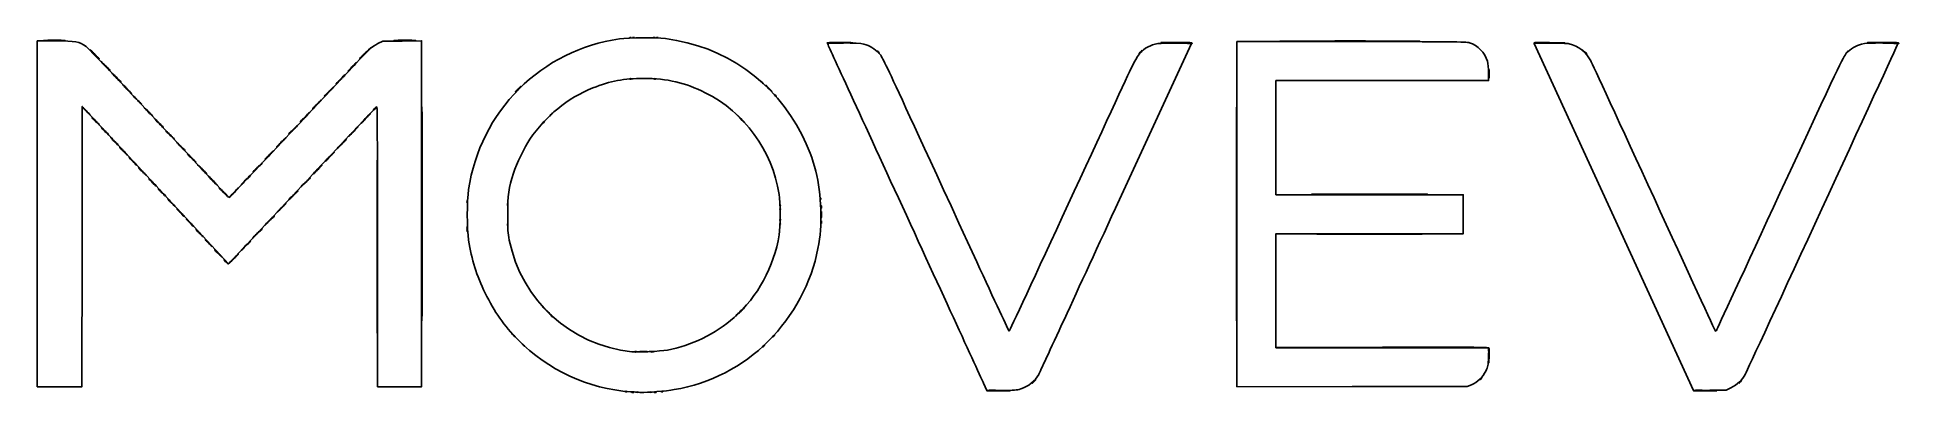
# Model space of a CAD drawing. Header units: millimetres. Extents: x 17 to 192, y 210 to 244.
import ezdxf

# ---------------------------------------------------------------- set-up
doc = ezdxf.new("R2010")
doc.units = ezdxf.units.MM
doc.layers.add('Capa_1', color=7, linetype='CONTINUOUS')

msp = doc.modelspace()

# ---------------------------------------------------------------- linework, layer by layer
at = {"layer": 'Capa_1', "color": 7}
for points in [[(16.687362, 227.271859), (16.687362, 243.512857), (18.375521, 243.512857)], [(48.72858, 243.2549), (49.203264, 243.478951), (51.017238, 243.500821), (52.831212, 243.522691), (52.831212, 227.276772), (52.831212, 211.030852), (50.762943, 211.030852), (48.694674, 211.030852), (48.694674, 224.192059)], [(129.52669, 227.236939), (129.52669, 243.445045), (140.29651, 243.445045)], [(21.800733, 242.512624), (21.671552, 242.665202), (21.824129, 242.53602)], [(22.071981, 242.241375), (21.9428, 242.393952), (22.095377, 242.264771)], [(22.34323, 241.970137), (22.214048, 242.122714), (22.366626, 241.993533)], [(47.830069, 242.669472), (48.050459, 242.868642), (47.851288, 242.648253)], [(123.77793, 243.296611), (125.25115, 243.275541), (118.11119, 227.814381)], [(123.83048, 243.309432), (122.37252, 243.347422), (123.84743, 243.362332)], [(164.97375, 226.978243), (157.47203, 243.275515), (158.94357, 243.296585)], [(158.92804, 243.361572), (160.34729, 243.343082), (158.87564, 243.309302)], [(162.20699, 242.478714), (162.04259, 242.665198), (162.22908, 242.5008)], [(190.28633, 243.309432), (188.82837, 243.347422), (190.30329, 243.362332)], [(22.817915, 241.42763), (22.688733, 241.580207), (22.84131, 241.451026)], [(23.089163, 241.156381), (22.959982, 241.308959), (23.112559, 241.179777)], [(23.360411, 240.885143), (23.23123, 241.03772), (23.383807, 240.908539)], [(23.835096, 240.342641), (23.705915, 240.495218), (23.858492, 240.366037)], [(24.106344, 240.071393), (23.977163, 240.22397), (24.12974, 240.094789)], [(24.377593, 239.800139), (24.248411, 239.952717), (24.400989, 239.823535)], [(153.19312, 240.507723), (153.19312, 239.783191), (143.19083, 239.783191), (133.18855, 239.783191), (133.18855, 234.426035), (133.18855, 229.068879), (142.00412, 229.068879), (150.81969, 229.068879), (150.81969, 227.237953), (150.81969, 225.407026), (142.00412, 225.407026), (133.18855, 225.407026), (133.18855, 220.04987), (133.18855, 214.692714), (143.19764, 214.692714), (153.20673, 214.692714), (153.18293, 213.826489)], [(153.21818, 240.427406), (153.21788, 240.427406)], [(24.852278, 239.257648), (24.723096, 239.410225), (24.875673, 239.281043)], [(25.123526, 238.986398), (24.994345, 239.138975), (25.146922, 239.009794)], [(25.394774, 238.715151), (25.265593, 238.867728), (25.41817, 238.738547)], [(25.869459, 238.17266), (25.740278, 238.325237), (25.892855, 238.196056)], [(85.479544, 239.054206), (85.21149, 239.342408), (85.499691, 239.07435)], [(37.463967, 225.531157), (34.66765, 222.569837), (27.796634, 229.965936), (20.925619, 237.362035), (20.908489, 224.196448), (20.891369, 211.03086), (18.789365, 211.03086), (16.687361, 211.03086), (16.687362, 227.271859)], [(21.461673, 236.748605), (21.332491, 236.901182), (21.485068, 236.772001)], [(26.140707, 237.901405), (26.011526, 238.053982), (26.164103, 237.9248)], [(26.886641, 237.087665), (26.757459, 237.240243), (26.910036, 237.111061)], [(27.157889, 236.816411), (27.028708, 236.968988), (27.181285, 236.839807)], [(82.768131, 236.273915), (82.363381, 236.697741), (82.787207, 236.292991)], [(22.139794, 236.002667), (22.010612, 236.155244), (22.163189, 236.026063)], [(23.021351, 235.053297), (22.892169, 235.205875), (23.044747, 235.076693)], [(27.903822, 236.002672), (27.774641, 236.155249), (27.927218, 236.026068)], [(28.17507, 235.731421), (28.045889, 235.883999), (28.198466, 235.754817)], [(28.921004, 234.917678), (28.791822, 235.070255), (28.944399, 234.941074)], [(23.902908, 234.103928), (23.773727, 234.256505), (23.926304, 234.127324)], [(24.581029, 233.357995), (24.451848, 233.510572), (24.604425, 233.381391)], [(29.395688, 234.442988), (29.266507, 234.595566), (29.419084, 234.466384)], [(29.938185, 233.832679), (29.809004, 233.985257), (29.961581, 233.856075)], [(30.41287, 233.357995), (30.283688, 233.510572), (30.436266, 233.381391)], [(30.955367, 232.747686), (30.826185, 232.900263), (30.978762, 232.771082)], [(25.462586, 232.40863), (25.333405, 232.561208), (25.485982, 232.432026)], [(26.344144, 231.459261), (26.214962, 231.611838), (26.36754, 231.482657)], [(31.430051, 232.273006), (31.30087, 232.425583), (31.453447, 232.296402)], [(31.904736, 231.730507), (31.775555, 231.883085), (31.928132, 231.753903)], [(32.175984, 231.459254), (32.046803, 231.611831), (32.19938, 231.48265)], [(32.447233, 231.188013), (32.318051, 231.34059), (32.470629, 231.211408)], [(27.700386, 230.0352), (27.571204, 230.187777), (27.723782, 230.058596)], [(32.921917, 230.645509), (32.792736, 230.798086), (32.945313, 230.668905)], [(33.193166, 230.374259), (33.063985, 230.526837), (33.216562, 230.397655)], [(33.464414, 230.103014), (33.335233, 230.255591), (33.48781, 230.12641)], [(33.939099, 229.560517), (33.809918, 229.713094), (33.962495, 229.583913)], [(34.210347, 229.289269), (34.081166, 229.441846), (34.233743, 229.312665)], [(28.581943, 229.085835), (28.452762, 229.238413), (28.605339, 229.109231)], [(29.4635, 228.136467), (29.334319, 228.289044), (29.486896, 228.159863)], [(34.481596, 229.01802), (34.352414, 229.170597), (34.504992, 229.041416)], [(30.345058, 227.187098), (30.215876, 227.339675), (30.368454, 227.210493)], [(31.226615, 226.237724), (31.097434, 226.390301), (31.250011, 226.26112)], [(90.421236, 227.204048), (90.421364, 227.204048)], [(151.58231, 211.222131), (151.19262, 211.064766), (140.35964, 211.046796), (129.52665, 211.028826), (129.52669, 227.236939)], [(175.99311, 210.941661), (175.53719, 210.725681), (174.00633, 210.703311), (172.47547, 210.680941), (164.97375, 226.978243)], [(32.108172, 225.288355), (31.978991, 225.440932), (32.131568, 225.311751)], [(32.786293, 224.542422), (32.657112, 224.694999), (32.809689, 224.565817)], [(33.667851, 223.593052), (33.538669, 223.745629), (33.691246, 223.616448)], [(64.661233, 218.100272), (64.393175, 218.388473), (64.681376, 218.120415)], [(61.470812, 215.862473), (61.34163, 216.01505), (61.494207, 215.885868)], [(153.20719, 213.997415), (153.19309, 214.692265), (143.20775, 214.709665), (133.22242, 214.727065), (143.20988, 214.743795)], [(153.24372, 213.941694), (153.22122, 213.302567), (153.20719, 213.997415)], [(107.37981, 210.691826), (105.99771, 210.691826), (105.90307, 210.912189)]]:
    msp.add_lwpolyline(points, dxfattribs=at)
for points in [[(17.488044, 243.563556)], [(50.440835, 243.563513)], [(72.416197, 243.830379)], [(72.683194, 243.829016)], [(74.617134, 243.831126)], [(74.921004, 243.829029)], [(134.83833, 243.495897)], [(21.800733, 242.512624)], [(22.071981, 242.241375)], [(22.34323, 241.970137)], [(47.10109, 241.953187)], [(47.406244, 242.258335)], [(47.60968, 242.449082)], [(90.941503, 243.326382)], [(95.747622, 242.478712)], [(120.43987, 242.461764)], [(123.83043, 243.309432)], [(157.45639, 243.327792)], [(162.20699, 242.478714)], [(186.82792, 242.385646)], [(190.28638, 243.309432)], [(22.817915, 241.42763)], [(23.089163, 241.156381)], [(23.360411, 240.885143)], [(23.835096, 240.342641)], [(24.106344, 240.071393)], [(45.20235, 239.918815)], [(45.473598, 240.190064)], [(46.016095, 240.800373)], [(46.287345, 241.071621)], [(46.558592, 241.34287)], [(72.416197, 239.965089)], [(74.721811, 239.965089)], [(24.377593, 239.800139)], [(24.852278, 239.257648)], [(25.123526, 238.986398)], [(25.394774, 238.715151)], [(25.869459, 238.17266)], [(43.778297, 238.426949)], [(44.049544, 238.698197)], [(44.354699, 239.003352)], [(44.897196, 239.613656)], [(61.884127, 238.969446)], [(84.829874, 239.630613)], [(85.479544, 239.054206)], [(86.050487, 238.409999)], [(21.018684, 237.189377)], [(21.22212, 236.98594)], [(21.461673, 236.748605)], [(26.140707, 237.901405)], [(26.375842, 237.66406)], [(26.886641, 237.087665)], [(27.157889, 236.816411)], [(27.393021, 236.579069)], [(42.1169, 236.629934)], [(42.693302, 237.274149)], [(42.964552, 237.545391)], [(43.235799, 237.816646)], [(47.847023, 236.528211)], [(48.38952, 237.138525)], [(65.003483, 236.59602)], [(21.900241, 236.240008)], [(22.139794, 236.002667)], [(22.374926, 235.765322)], [(22.781798, 235.290639)], [(23.021351, 235.053297)], [(23.256483, 234.815959)], [(27.903822, 236.002672)], [(28.17507, 235.731421)], [(28.410205, 235.494073)], [(28.921004, 234.917678)], [(29.156138, 234.680328)], [(40.455503, 234.90072)], [(40.726751, 235.171971)], [(40.998001, 235.443222)], [(41.540498, 236.053526)], [(41.811745, 236.324773)], [(46.117814, 234.73119)], [(46.422969, 235.036347)], [(46.694216, 235.30759)], [(47.236713, 235.917902)], [(47.541868, 236.223055)], [(64.223642, 235.807882)], [(82.768131, 236.273915)], [(23.663356, 234.341269)], [(23.902908, 234.103928)], [(24.138042, 233.866586)], [(24.581029, 233.357995)], [(24.816163, 233.120648)], [(25.0196, 232.917213)], [(29.395688, 234.442988)], [(29.938185, 233.832679)], [(30.173317, 233.595336)], [(30.41287, 233.357995)], [(38.760201, 233.069793)], [(39.302697, 233.680102)], [(39.607852, 233.985257)], [(39.913006, 234.290414)], [(44.456418, 232.934169)], [(44.998915, 233.544478)], [(45.270162, 233.815726)], [(45.575317, 234.120881)], [(25.462586, 232.40863)], [(25.697721, 232.17128)], [(25.901157, 231.967848)], [(26.344144, 231.459261)], [(26.579278, 231.221909)], [(30.955367, 232.747686)], [(31.190501, 232.510341)], [(31.430051, 232.273006)], [(31.904736, 231.730507)], [(32.175984, 231.459254)], [(32.447233, 231.188013)], [(37.098804, 231.34059)], [(37.403959, 231.645739)], [(37.675208, 231.916991)], [(38.217705, 232.527297)], [(38.488952, 232.798545)], [(42.761114, 231.171057)], [(43.032364, 231.442304)], [(43.303611, 231.713556)], [(43.880014, 232.357766)], [(44.185169, 232.662921)], [(26.782714, 231.018477)], [(27.257399, 230.475977)], [(27.460835, 230.272538)], [(27.700386, 230.0352)], [(28.138954, 229.52661)], [(32.921917, 230.645509)], [(33.193166, 230.374259)], [(33.464414, 230.103014)], [(33.939099, 229.560517)], [(35.437409, 229.543567)], [(35.979904, 230.153874)], [(36.251154, 230.425119)], [(36.556308, 230.730279)], [(41.60831, 229.95044)], [(41.913464, 230.255591)], [(42.218619, 230.560751)], [(28.342391, 229.323176)], [(28.581943, 229.085835)], [(29.020512, 228.577239)], [(29.22395, 228.373802)], [(29.4635, 228.136467)], [(29.902069, 227.627876)], [(34.210347, 229.289269)], [(34.481596, 229.01802)], [(34.894912, 229.00107)], [(35.166159, 229.272319)], [(39.641759, 227.848263)], [(39.913006, 228.11951)], [(40.489409, 228.763727)], [(40.794564, 229.068879)], [(41.065813, 229.340131)], [(57.108778, 228.430314)], [(60.906155, 228.159066)], [(86.539126, 228.091253)], [(86.549558, 227.712647)], [(90.336603, 228.701563)], [(90.414848, 227.916084)], [(137.57938, 229.119735)], [(30.105507, 227.424434)], [(30.345058, 227.187098)], [(30.783626, 226.678507)], [(30.987063, 226.475063)], [(31.226615, 226.237724)], [(38.25161, 226.390301)], [(38.556764, 226.695457)], [(38.828014, 226.966709)], [(39.370509, 227.577017)], [(52.864562, 227.271859)], [(57.108778, 225.989076)], [(60.906155, 226.260327)], [(86.539126, 226.328138)], [(86.549558, 226.695458)], [(90.414848, 226.492021)], [(129.49223, 227.271859)], [(31.665184, 225.72913)], [(31.868622, 225.525695)], [(32.108172, 225.288355)], [(32.546743, 224.779761)], [(32.786293, 224.542422)], [(33.021426, 224.305076)], [(36.251154, 224.25422)], [(36.556308, 224.559375)], [(37.098804, 225.169684)], [(37.403959, 225.474838)], [(37.675208, 225.746083)], [(48.660089, 224.186408)], [(57.108778, 225.71783)], [(137.57938, 225.390064)], [(33.4283, 223.83039)], [(33.667851, 223.593052)], [(33.902983, 223.355709)], [(34.309855, 222.881024)], [(34.513292, 222.677588)], [(34.861005, 222.79626)], [(35.166159, 223.101414)], [(35.437409, 223.372663)], [(35.979904, 223.982972)], [(64.282804, 218.473236)], [(64.661233, 218.100272)], [(65.028739, 217.727302)], [(82.499005, 217.81207)], [(82.770254, 218.083319)], [(83.041502, 218.354567)], [(61.470812, 215.862473)], [(85.855699, 215.7355)], [(62.384065, 214.947008)], [(72.886641, 214.330752)], [(73.395231, 214.335686)], [(74.446309, 214.330752)], [(75.970708, 214.482662)], [(84.906339, 214.78613)], [(72.009325, 210.602428)], [(72.497487, 210.564926)], [(72.615392, 210.533274)], [(72.988358, 210.535108)], [(74.243673, 210.536278)], [(74.717557, 210.533274)], [(75.399932, 210.602428)], [(105.9723, 210.674847)], [(110.40368, 211.539451)], [(152.37936, 211.734586)], [(172.42816, 210.674847)], [(176.82564, 211.505545)]]:
    msp.add_lwpolyline(points, close=True, dxfattribs=at)
for points in [[(18.280947, 243.542116), (17.385827, 243.542161), (17.029021, 243.551816), (17.488044, 243.563556)], [(17.488044, 243.563544), (17.947066, 243.575294), (18.679437, 243.575254), (19.115534, 243.563476)], [(19.115534, 243.563476), (19.551631, 243.551686), (19.176064, 243.542066), (18.280947, 243.542116)], [(18.375521, 243.512857), (20.304456, 243.512857), (20.650987, 243.450367), (21.28145, 242.988842)], [(51.271533, 243.542183), (50.357765, 243.542183), (49.983951, 243.551783), (50.440835, 243.563513)], [(50.440835, 243.563513), (50.897719, 243.575243), (51.645348, 243.575243), (52.102232, 243.563513)], [(52.102232, 243.563513), (52.559116, 243.551783), (52.185302, 243.542183), (51.271533, 243.542183)], [(62.016216, 239.005956), (64.560613, 241.547234), (67.836273, 243.174827), (71.445619, 243.691188)], [(71.445619, 243.691188), (72.438529, 243.833236), (74.786748, 243.851101), (75.785594, 243.724208)], [(72.457167, 243.789409), (72.378167, 243.792709), (72.362097, 243.808729), (72.416197, 243.830379)], [(72.416194, 243.830429), (72.465144, 243.850019), (72.523634, 243.847609), (72.546167, 243.825029)], [(72.546167, 243.825029), (72.568697, 243.802499), (72.528647, 243.786469), (72.457167, 243.789409)], [(72.767964, 243.794816), (72.674724, 243.794816), (72.636578, 243.810206), (72.683194, 243.829016)], [(72.683204, 243.829016), (72.729824, 243.847826), (72.806113, 243.847826), (72.852734, 243.829016)], [(72.852734, 243.829016), (72.899354, 243.810206), (72.861234, 243.794816), (72.767964, 243.794816)], [(74.700614, 243.797356), (74.588724, 243.798756), (74.551163, 243.813936), (74.617134, 243.831126)], [(74.617137, 243.831116), (74.683117, 243.848306), (74.774665, 243.847176), (74.820574, 243.828616)], [(74.820574, 243.828616), (74.866494, 243.810036), (74.812474, 243.795976), (74.700614, 243.797356)], [(75.005764, 243.794829), (74.912524, 243.794829), (74.874378, 243.810219), (74.921004, 243.829029)], [(74.921003, 243.829029), (74.967623, 243.847839), (75.043913, 243.847839), (75.090534, 243.829029)], [(75.090534, 243.829029), (75.137154, 243.810219), (75.099034, 243.794829), (75.005764, 243.794829)], [(75.785594, 243.724208), (81.361199, 243.015873), (86.046893, 239.717289), (88.594526, 234.707118)], [(95.848801, 242.358247), (96.233689, 241.942527), (95.531827, 243.4354), (105.05362, 222.779335)], [(140.13929, 243.478117), (134.28371, 243.478118), (131.89828, 243.486117), (134.83833, 243.495897)], [(134.83833, 243.495899), (137.77837, 243.505699), (142.5693, 243.505699), (145.48483, 243.495897)], [(145.48483, 243.495897), (148.40035, 243.486097), (145.99486, 243.478117), (140.13929, 243.478117)], [(140.29651, 243.445045), (149.60481, 243.445045), (151.11216, 243.431435), (151.40409, 243.34474)], [(21.28145, 242.988842), (21.473656, 242.848138), (24.56507, 239.597556), (28.151258, 235.765324)], [(21.976706, 242.383443), (21.976706, 242.329173), (21.922136, 242.369243), (21.800733, 242.512624)], [(21.824129, 242.53602), (21.908049, 242.46497), (21.976706, 242.396311), (21.976706, 242.383443)], [(22.224559, 242.088798), (22.211689, 242.088798), (22.143029, 242.157458), (22.071981, 242.241375)], [(22.095377, 242.264771), (22.238762, 242.143372), (22.278825, 242.088798), (22.224559, 242.088798)], [(22.495807, 241.817559), (22.482937, 241.817559), (22.414277, 241.886219), (22.34323, 241.970137)], [(22.366626, 241.993533), (22.51001, 241.872134), (22.550074, 241.817559), (22.495807, 241.817559)], [(41.220336, 235.6297), (44.764256, 239.387338), (47.796592, 242.589812), (47.958861, 242.74631)], [(47.01226, 241.817562), (46.99361, 241.817562), (47.03359, 241.878592), (47.10109, 241.953187)], [(47.168904, 241.953187), (47.101394, 241.878597), (47.030908, 241.817562), (47.01226, 241.817562)], [(47.101089, 241.953187), (47.168599, 242.027777), (47.239086, 242.088811), (47.257734, 242.088811)], [(47.257734, 242.088811), (47.276384, 242.088811), (47.236404, 242.027781), (47.168904, 241.953187)], [(47.280884, 242.088805), (47.262234, 242.088805), (47.318644, 242.165095), (47.406244, 242.258335)], [(47.474056, 242.258335), (47.386456, 242.165095), (47.299533, 242.088805), (47.280884, 242.088805)], [(47.406244, 242.258335), (47.493844, 242.351575), (47.580767, 242.427865), (47.599415, 242.427865)], [(47.599415, 242.427865), (47.618065, 242.427865), (47.561655, 242.351575), (47.474056, 242.258335)], [(47.60968, 242.449082), (47.60968, 242.460752), (47.70885, 242.559928), (47.830069, 242.669472)], [(47.851288, 242.648253), (47.665634, 242.442819), (47.60968, 242.396694), (47.60968, 242.449082)], [(47.958861, 242.74631), (48.12113, 242.902806), (48.467503, 243.131672), (48.72858, 243.2549)], [(91.907826, 243.293092), (91.376288, 243.283392), (90.941442, 243.298392), (90.941503, 243.326382)], [(90.941503, 243.326382), (90.941565, 243.354352), (91.605323, 243.371102), (92.416525, 243.363592)], [(91.029768, 243.224656), (90.977768, 243.351106), (93.96456, 243.342509), (94.444093, 243.214856)], [(98.436531, 227.136234), (94.381984, 235.938245), (91.048938, 243.178035), (91.029768, 243.224656)], [(92.416525, 243.363592), (93.893005, 243.349932), (93.720647, 243.326042), (91.907826, 243.293092)], [(94.444093, 243.214856), (94.977368, 243.072867), (95.459254, 242.779003), (95.848801, 242.358247)], [(95.747618, 242.478714), (95.663278, 242.586269), (95.665668, 242.588667), (95.773228, 242.504314)], [(95.891899, 242.385642), (95.891899, 242.329832), (95.836209, 242.365752), (95.747622, 242.478712)], [(95.773228, 242.504314), (95.838498, 242.453124), (95.891899, 242.399724), (95.891899, 242.385642)], [(119.6335, 241.053434), (120.15504, 242.154194), (120.5281, 242.615661), (121.17067, 242.95487)], [(120.31451, 242.292234), (120.29591, 242.292234), (120.35231, 242.368524), (120.43987, 242.461764)], [(120.50768, 242.461764), (120.42008, 242.368524), (120.33316, 242.292234), (120.31451, 242.292234)], [(120.43987, 242.461764), (120.52747, 242.555004), (120.61439, 242.631295), (120.63304, 242.631295)], [(120.63304, 242.631295), (120.65164, 242.631295), (120.59524, 242.555005), (120.50768, 242.461764)], [(121.17067, 242.95487), (121.77218, 243.272406), (122.13599, 243.32009), (123.77793, 243.296611)], [(125.30534, 243.256532), (125.29634, 243.264732), (124.6323, 243.288542), (123.83043, 243.309432)], [(123.84743, 243.362332), (124.79544, 243.371932), (125.32234, 243.353032), (125.32234, 243.309432)], [(125.32234, 243.309432), (125.32234, 243.272132), (125.31434, 243.248332), (125.30534, 243.256532)], [(151.40409, 243.34474), (152.15867, 243.120652), (152.86849, 242.388924), (153.08719, 241.60967)], [(158.87564, 243.309302), (158.06624, 243.290722), (157.42757, 243.299042), (157.45639, 243.327792)], [(157.45639, 243.327792), (157.48519, 243.356542), (158.14745, 243.371742), (158.92804, 243.361572)], [(158.94357, 243.296585), (159.88546, 243.310065), (160.54935, 243.289185), (160.78807, 243.238685)], [(160.78807, 243.238685), (161.61981, 243.062586), (162.40589, 242.441051), (162.80747, 241.641991)], [(162.41556, 242.314317), (162.41556, 242.261137), (162.36066, 242.304417), (162.20699, 242.478714)], [(162.22908, 242.5008), (162.33164, 242.41038), (162.41556, 242.326463), (162.41556, 242.314317)], [(162.80747, 241.641991), (162.91826, 241.421529), (165.59581, 235.62631), (168.75759, 228.763725)], [(191.69086, 243.224631), (191.54714, 242.866673), (177.54075, 212.590261), (177.35558, 212.237298)], [(180.60362, 229.201869), (186.17388, 241.228722), (186.54342, 242.004307), (186.87338, 242.360744)], [(186.82792, 242.385644), (186.82792, 242.399724), (186.88132, 242.453124), (186.94659, 242.504316)], [(186.97219, 242.478716), (186.88359, 242.365758), (186.82792, 242.329836), (186.82792, 242.385646)], [(186.87338, 242.360744), (187.2607, 242.779151), (187.74329, 243.073068), (188.27571, 243.214831)], [(186.94659, 242.504316), (187.05415, 242.588666), (187.05654, 242.586266), (186.97219, 242.478716)], [(188.27571, 243.214831), (188.75522, 243.342504), (191.74162, 243.351098), (191.69086, 243.224631)], [(191.7613, 243.256532), (191.7523, 243.264732), (191.08826, 243.288542), (190.28638, 243.309432)], [(190.30329, 243.362332), (191.25129, 243.371932), (191.7782, 243.353032), (191.7782, 243.309432)], [(191.7782, 243.309432), (191.7782, 243.272132), (191.7702, 243.248332), (191.7613, 243.256532)], [(22.970492, 241.275053), (22.957622, 241.275053), (22.888962, 241.343713), (22.817915, 241.42763)], [(22.84131, 241.451026), (22.984695, 241.329627), (23.024758, 241.275053), (22.970492, 241.275053)], [(23.24174, 241.003804), (23.22887, 241.003804), (23.16021, 241.072464), (23.089163, 241.156381)], [(23.112559, 241.179777), (23.255943, 241.058379), (23.296007, 241.003804), (23.24174, 241.003804)], [(23.512989, 240.732566), (23.500119, 240.732566), (23.431459, 240.801226), (23.360411, 240.885143)], [(23.383807, 240.908539), (23.527192, 240.78714), (23.567255, 240.732566), (23.512989, 240.732566)], [(23.987673, 240.190064), (23.974803, 240.190064), (23.906143, 240.258724), (23.835096, 240.342641)], [(23.858492, 240.366037), (24.001877, 240.244639), (24.04194, 240.190064), (23.987673, 240.190064)], [(24.282318, 239.942211), (24.282318, 239.887941), (24.227748, 239.928011), (24.106344, 240.071393)], [(24.12974, 240.094789), (24.21366, 240.023739), (24.282318, 239.955079), (24.282318, 239.942211)], [(45.11352, 239.78319), (45.09487, 239.78319), (45.13485, 239.84422), (45.20235, 239.918815)], [(45.270165, 239.918815), (45.202655, 239.844225), (45.132168, 239.78319), (45.11352, 239.78319)], [(45.20235, 239.918815), (45.26986, 239.993405), (45.340347, 240.054439), (45.358995, 240.054439)], [(45.358995, 240.054439), (45.377645, 240.054439), (45.337665, 239.993409), (45.270165, 239.918815)], [(45.384768, 240.05444), (45.366118, 240.05444), (45.406098, 240.11547), (45.473598, 240.190064)], [(45.541413, 240.190064), (45.473903, 240.115474), (45.403417, 240.05444), (45.384768, 240.05444)], [(45.473599, 240.190064), (45.541109, 240.264654), (45.611595, 240.325688), (45.630243, 240.325688)], [(45.630243, 240.325688), (45.648893, 240.325688), (45.608913, 240.264658), (45.541413, 240.190064)], [(45.927265, 240.664749), (45.908615, 240.664749), (45.948595, 240.725779), (46.016095, 240.800373)], [(46.08391, 240.800373), (46.0164, 240.725783), (45.945913, 240.664749), (45.927265, 240.664749)], [(46.016096, 240.800373), (46.083606, 240.874963), (46.154092, 240.935997), (46.17274, 240.935997)], [(46.17274, 240.935997), (46.19139, 240.935997), (46.15141, 240.874967), (46.08391, 240.800373)], [(46.198515, 240.935997), (46.179865, 240.935997), (46.219845, 240.997027), (46.287345, 241.071621)], [(46.355159, 241.071621), (46.287649, 240.997031), (46.217163, 240.935997), (46.198515, 240.935997)], [(46.287344, 241.071621), (46.354854, 241.146211), (46.42534, 241.207246), (46.443989, 241.207246)], [(46.443989, 241.207246), (46.462639, 241.207246), (46.422659, 241.146216), (46.355159, 241.071621)], [(46.469762, 241.207246), (46.451112, 241.207246), (46.491092, 241.268276), (46.558592, 241.34287)], [(46.626407, 241.34287), (46.558897, 241.26828), (46.48841, 241.207246), (46.469762, 241.207246)], [(46.558592, 241.34287), (46.626102, 241.41746), (46.696589, 241.478494), (46.715237, 241.478494)], [(46.715237, 241.478494), (46.733887, 241.478494), (46.693907, 241.417464), (46.626407, 241.34287)], [(52.864564, 227.271859), (52.864565, 236.223056), (52.872464, 239.874831), (52.882064, 235.386915)], [(73.726035, 239.985385), (71.88077, 239.987285), (70.595604, 239.746915), (68.954107, 239.092697)], [(72.457167, 239.924119), (72.378167, 239.927419), (72.362097, 239.943439), (72.416197, 239.965089)], [(72.416194, 239.965139), (72.465144, 239.984729), (72.523634, 239.982319), (72.546167, 239.959739)], [(72.546167, 239.959739), (72.568697, 239.937209), (72.528647, 239.921179), (72.457167, 239.924119)], [(79.525025, 238.642503), (77.62849, 239.594229), (75.949476, 239.98304), (73.726035, 239.985385)], [(74.762781, 239.924119), (74.683781, 239.927419), (74.667711, 239.943439), (74.721811, 239.965089)], [(74.721805, 239.965139), (74.770755, 239.984729), (74.829247, 239.982319), (74.851781, 239.959739)], [(74.851781, 239.959739), (74.874311, 239.937209), (74.834261, 239.921179), (74.762781, 239.924119)], [(113.65914, 228.170397), (116.69356, 234.725284), (119.38202, 240.522651), (119.6335, 241.053434)], [(129.49223, 227.271859), (129.49224, 236.223056), (129.50023, 239.874831), (129.50973, 235.386915)], [(153.08719, 241.60967), (153.15309, 241.374982), (153.19312, 240.958256), (153.19312, 240.507723)], [(153.21788, 240.427406), (153.21788, 240.800373), (153.22948, 240.944299), (153.24318, 240.747241)], [(153.24318, 240.06912), (153.22928, 239.893211), (153.21798, 240.05444), (153.21818, 240.427406)], [(153.24318, 240.747241), (153.25688, 240.550183), (153.25678, 240.245028), (153.24318, 240.06912)], [(24.553566, 239.670958), (24.553566, 239.616688), (24.498996, 239.656758), (24.377593, 239.800139)], [(24.400989, 239.823535), (24.484909, 239.752485), (24.553566, 239.683826), (24.553566, 239.670958)], [(25.028251, 239.128466), (25.028251, 239.074196), (24.973681, 239.114266), (24.852278, 239.257648)], [(24.875673, 239.281043), (24.959593, 239.209993), (25.028251, 239.141334), (25.028251, 239.128466)], [(25.299499, 238.857217), (25.299499, 238.802947), (25.244929, 238.843017), (25.123526, 238.986398)], [(25.146922, 239.009794), (25.230842, 238.938744), (25.299499, 238.870085), (25.299499, 238.857217)], [(25.547352, 238.562574), (25.534482, 238.562574), (25.465822, 238.631234), (25.394774, 238.715151)], [(25.41817, 238.738547), (25.561555, 238.617148), (25.601618, 238.562574), (25.547352, 238.562574)], [(26.022036, 238.020083), (26.009166, 238.020083), (25.940506, 238.088743), (25.869459, 238.17266)], [(25.892855, 238.196056), (26.03624, 238.074657), (26.076303, 238.020083), (26.022036, 238.020083)], [(43.689467, 238.291325), (43.670817, 238.291325), (43.710797, 238.352355), (43.778297, 238.426949)], [(43.846111, 238.426949), (43.778601, 238.352359), (43.708115, 238.291325), (43.689467, 238.291325)], [(43.778296, 238.426949), (43.845806, 238.501539), (43.916293, 238.562574), (43.934941, 238.562574)], [(43.934941, 238.562574), (43.953591, 238.562574), (43.913611, 238.501544), (43.846111, 238.426949)], [(43.960714, 238.562573), (43.942064, 238.562573), (43.982044, 238.623603), (44.049544, 238.698197)], [(44.117359, 238.698197), (44.049849, 238.623607), (43.979363, 238.562573), (43.960714, 238.562573)], [(44.049545, 238.698197), (44.117055, 238.772787), (44.187541, 238.833821), (44.206189, 238.833821)], [(44.206189, 238.833821), (44.224839, 238.833821), (44.184859, 238.772791), (44.117359, 238.698197)], [(44.22934, 238.833822), (44.21069, 238.833822), (44.2671, 238.910112), (44.354699, 239.003352)], [(44.422511, 239.003352), (44.334911, 238.910112), (44.247988, 238.833822), (44.22934, 238.833822)], [(44.354699, 239.003352), (44.442299, 239.096592), (44.529222, 239.172882), (44.547871, 239.172882)], [(44.547871, 239.172882), (44.566521, 239.172882), (44.510111, 239.096592), (44.422511, 239.003352)], [(44.771836, 239.444126), (44.753186, 239.444126), (44.809596, 239.520416), (44.897196, 239.613656)], [(44.965008, 239.613656), (44.877408, 239.520416), (44.790485, 239.444126), (44.771836, 239.444126)], [(44.897196, 239.613656), (44.984796, 239.706896), (45.071719, 239.783186), (45.090368, 239.783186)], [(45.090368, 239.783186), (45.109018, 239.783186), (45.052608, 239.706896), (44.965008, 239.613656)], [(57.258366, 229.547523), (57.803568, 233.189146), (59.430481, 236.42339), (62.016216, 239.005956)], [(61.653166, 238.698198), (61.634516, 238.698198), (61.738446, 238.82026), (61.884127, 238.969446)], [(61.951939, 238.969446), (61.806262, 238.82026), (61.671814, 238.698198), (61.653166, 238.698198)], [(61.884127, 238.969446), (62.029804, 239.118633), (62.164252, 239.240695), (62.1829, 239.240695)], [(62.1829, 239.240695), (62.20155, 239.240695), (62.09762, 239.118633), (61.951939, 238.969446)], [(68.954107, 239.092697), (66.568108, 238.141759), (64.498633, 236.460442), (63.034361, 234.283277)], [(86.474863, 229.102785), (85.790795, 233.250804), (83.21005, 236.793271), (79.525025, 238.642503)], [(84.82987, 239.630614), (84.74553, 239.738168), (84.74792, 239.740567), (84.85548, 239.656214)], [(84.974151, 239.537543), (84.974151, 239.481733), (84.918461, 239.517653), (84.829874, 239.630613)], [(84.85548, 239.656214), (84.92075, 239.605024), (84.974151, 239.551624), (84.974151, 239.537543)], [(85.767745, 238.766005), (85.756675, 238.766005), (85.626981, 238.895696), (85.479544, 239.054206)], [(85.499691, 239.07435), (85.767718, 238.825059), (85.819052, 238.766005), (85.767745, 238.766005)], [(86.050488, 238.410002), (85.966138, 238.517556), (85.968538, 238.519955), (86.076098, 238.435602)], [(86.169158, 238.291328), (86.155078, 238.291328), (86.101678, 238.344728), (86.050487, 238.409999)], [(86.076098, 238.435602), (86.189052, 238.347012), (86.224979, 238.291328), (86.169158, 238.291328)], [(21.018687, 237.189379), (20.934337, 237.296933), (20.936737, 237.299331), (21.044287, 237.214979)], [(21.162958, 237.096307), (21.162958, 237.040497), (21.107268, 237.076417), (21.018684, 237.189377)], [(21.044287, 237.214979), (21.109557, 237.163789), (21.162958, 237.110389), (21.162958, 237.096307)], [(21.222123, 236.985941), (21.137773, 237.093495), (21.140173, 237.095894), (21.247723, 237.011541)], [(21.366394, 236.89287), (21.366394, 236.83706), (21.310704, 236.87298), (21.22212, 236.98594)], [(21.247723, 237.011541), (21.312993, 236.960351), (21.366394, 236.906951), (21.366394, 236.89287)], [(21.61425, 236.596028), (21.60138, 236.596028), (21.53272, 236.664688), (21.461673, 236.748605)], [(21.485068, 236.772001), (21.628453, 236.650602), (21.668516, 236.596028), (21.61425, 236.596028)], [(26.316681, 237.772223), (26.316681, 237.717953), (26.262111, 237.758023), (26.140707, 237.901405)], [(26.164103, 237.9248), (26.248023, 237.85375), (26.316681, 237.785091), (26.316681, 237.772223)], [(26.375843, 237.664063), (26.291493, 237.771617), (26.293893, 237.774016), (26.401443, 237.689663)], [(26.494513, 237.545389), (26.480433, 237.545389), (26.427033, 237.598789), (26.375842, 237.66406)], [(26.401443, 237.689663), (26.514401, 237.601073), (26.550323, 237.545389), (26.494513, 237.545389)], [(27.062614, 236.958484), (27.062614, 236.904214), (27.008044, 236.944284), (26.886641, 237.087665)], [(26.910036, 237.111061), (26.993956, 237.040011), (27.062614, 236.971352), (27.062614, 236.958484)], [(27.310466, 236.663834), (27.297596, 236.663834), (27.228936, 236.732494), (27.157889, 236.816411)], [(27.181285, 236.839807), (27.324669, 236.718408), (27.364733, 236.663834), (27.310466, 236.663834)], [(27.393024, 236.57907), (27.308674, 236.686624), (27.311074, 236.689022), (27.418624, 236.60467)], [(27.537295, 236.485999), (27.537295, 236.430189), (27.481605, 236.466109), (27.393021, 236.579069)], [(27.418624, 236.60467), (27.483894, 236.55348), (27.537295, 236.50008), (27.537295, 236.485999)], [(41.811745, 236.324773), (41.879255, 236.399363), (41.949742, 236.460397), (41.96839, 236.460397)], [(41.96839, 236.460397), (41.98704, 236.460397), (41.94706, 236.399367), (41.87956, 236.324773)], [(41.99154, 236.460403), (41.97289, 236.460403), (42.0293, 236.536693), (42.1169, 236.629934)], [(42.184712, 236.629934), (42.097112, 236.536694), (42.010189, 236.460403), (41.99154, 236.460403)], [(42.1169, 236.629934), (42.2045, 236.723174), (42.291423, 236.799464), (42.310071, 236.799464)], [(42.310071, 236.799464), (42.328721, 236.799464), (42.272311, 236.723174), (42.184712, 236.629934)], [(42.604472, 237.138524), (42.585822, 237.138524), (42.625802, 237.199554), (42.693302, 237.274149)], [(42.761117, 237.274149), (42.693607, 237.199559), (42.623121, 237.138524), (42.604472, 237.138524)], [(42.693303, 237.274149), (42.760813, 237.348739), (42.831299, 237.409773), (42.849947, 237.409773)], [(42.849947, 237.409773), (42.868597, 237.409773), (42.828617, 237.348743), (42.761117, 237.274149)], [(42.875722, 237.409767), (42.857072, 237.409767), (42.897052, 237.470797), (42.964552, 237.545391)], [(43.032366, 237.545391), (42.964856, 237.470801), (42.89437, 237.409767), (42.875722, 237.409767)], [(42.964551, 237.545391), (43.032061, 237.619981), (43.102547, 237.681015), (43.121196, 237.681015)], [(43.121196, 237.681015), (43.139846, 237.681015), (43.099866, 237.619985), (43.032366, 237.545391)], [(43.146969, 237.681022), (43.128319, 237.681022), (43.168299, 237.742052), (43.235799, 237.816646)], [(43.303614, 237.816646), (43.236104, 237.742056), (43.165617, 237.681022), (43.146969, 237.681022)], [(43.2358, 237.816646), (43.30331, 237.891236), (43.373796, 237.952271), (43.392444, 237.952271)], [(43.392444, 237.952271), (43.411094, 237.952271), (43.371114, 237.891241), (43.303614, 237.816646)], [(48.633684, 237.330654), (48.600144, 237.318224), (46.702402, 235.324546), (44.41649, 232.900263)], [(47.541868, 236.223055), (47.629468, 236.316295), (47.716391, 236.392585), (47.735039, 236.392585)], [(47.735039, 236.392585), (47.753689, 236.392585), (47.697279, 236.316295), (47.60968, 236.223055)], [(47.758193, 236.392586), (47.739543, 236.392586), (47.779523, 236.453616), (47.847023, 236.528211)], [(47.914837, 236.528211), (47.847327, 236.453621), (47.776841, 236.392586), (47.758193, 236.392586)], [(47.847022, 236.528211), (47.914532, 236.602801), (47.985019, 236.663835), (48.003667, 236.663835)], [(48.003667, 236.663835), (48.022317, 236.663835), (47.982337, 236.602805), (47.914837, 236.528211)], [(48.30069, 237.002901), (48.28204, 237.002901), (48.32202, 237.063931), (48.38952, 237.138525)], [(48.457334, 237.138525), (48.389824, 237.063935), (48.319338, 237.002901), (48.30069, 237.002901)], [(48.389519, 237.138525), (48.457029, 237.213115), (48.527515, 237.27415), (48.546164, 237.27415)], [(48.546164, 237.27415), (48.564814, 237.27415), (48.524834, 237.21312), (48.457334, 237.138525)], [(48.694674, 224.192059), (48.694674, 231.956175), (48.669664, 237.343988), (48.633684, 237.330654)], [(64.914653, 236.460395), (64.896003, 236.460395), (64.935983, 236.521425), (65.003483, 236.59602)], [(65.071298, 236.59602), (65.003788, 236.52143), (64.933302, 236.460395), (64.914653, 236.460395)], [(65.003484, 236.59602), (65.070994, 236.67061), (65.14148, 236.731644), (65.160128, 236.731644)], [(65.160128, 236.731644), (65.178778, 236.731644), (65.138798, 236.670614), (65.071298, 236.59602)], [(21.900244, 236.240009), (21.815894, 236.347563), (21.818294, 236.349962), (21.925844, 236.265609)], [(22.044515, 236.146938), (22.044515, 236.091128), (21.988825, 236.127048), (21.900241, 236.240008)], [(21.925844, 236.265609), (21.991114, 236.214419), (22.044515, 236.161019), (22.044515, 236.146938)], [(22.292371, 235.85009), (22.279501, 235.85009), (22.210841, 235.91875), (22.139794, 236.002667)], [(22.163189, 236.026063), (22.306574, 235.904664), (22.346637, 235.85009), (22.292371, 235.85009)], [(22.374929, 235.765324), (22.290579, 235.872878), (22.292979, 235.875277), (22.400529, 235.790924)], [(22.5192, 235.672252), (22.5192, 235.616442), (22.46351, 235.652362), (22.374926, 235.765322)], [(22.400529, 235.790924), (22.465799, 235.739734), (22.5192, 235.686334), (22.5192, 235.672252)], [(22.781801, 235.29064), (22.697451, 235.398194), (22.699851, 235.400592), (22.807401, 235.31624)], [(22.926073, 235.197569), (22.926073, 235.141759), (22.870383, 235.177679), (22.781798, 235.290639)], [(22.807401, 235.31624), (22.872671, 235.26505), (22.926073, 235.21165), (22.926073, 235.197569)], [(23.173928, 234.90072), (23.161058, 234.90072), (23.092398, 234.96938), (23.021351, 235.053297)], [(23.044747, 235.076693), (23.188131, 234.955295), (23.228195, 234.90072), (23.173928, 234.90072)], [(23.256486, 234.81596), (23.172136, 234.923514), (23.174536, 234.925913), (23.282086, 234.84156)], [(23.400757, 234.722889), (23.400757, 234.667079), (23.345067, 234.702999), (23.256483, 234.815959)], [(23.282086, 234.84156), (23.347356, 234.79037), (23.400757, 234.73697), (23.400757, 234.722889)], [(28.079795, 235.87349), (28.079795, 235.81922), (28.025225, 235.85929), (27.903822, 236.002672)], [(27.927218, 236.026068), (28.011138, 235.955018), (28.079795, 235.886358), (28.079795, 235.87349)], [(28.151258, 235.765324), (31.737446, 231.933093), (34.695281, 228.797631), (34.724223, 228.797631)], [(28.351044, 235.60224), (28.351044, 235.54797), (28.296474, 235.58804), (28.17507, 235.731421)], [(28.198466, 235.754817), (28.282386, 235.683767), (28.351044, 235.615108), (28.351044, 235.60224)], [(28.410206, 235.494076), (28.325856, 235.60163), (28.328256, 235.604029), (28.435806, 235.519676)], [(28.528876, 235.375402), (28.514796, 235.375402), (28.461396, 235.428802), (28.410205, 235.494073)], [(28.435806, 235.519676), (28.548764, 235.431086), (28.584686, 235.375402), (28.528876, 235.375402)], [(29.073581, 234.765101), (29.060711, 234.765101), (28.992051, 234.833761), (28.921004, 234.917678)], [(28.944399, 234.941074), (29.087784, 234.819675), (29.127847, 234.765101), (29.073581, 234.765101)], [(29.156139, 234.680331), (29.071789, 234.787885), (29.074189, 234.790283), (29.181739, 234.705931)], [(29.274809, 234.561657), (29.260729, 234.561657), (29.207329, 234.615057), (29.156138, 234.680328)], [(29.181739, 234.705931), (29.294697, 234.617341), (29.330619, 234.561657), (29.274809, 234.561657)], [(34.724223, 228.797631), (34.753163, 228.797631), (37.676417, 231.872062), (41.220336, 235.6297)], [(40.366673, 234.765096), (40.348023, 234.765096), (40.388003, 234.826126), (40.455503, 234.90072)], [(40.523318, 234.90072), (40.455808, 234.82613), (40.385321, 234.765096), (40.366673, 234.765096)], [(40.455503, 234.90072), (40.523013, 234.97531), (40.5935, 235.036344), (40.612148, 235.036344)], [(40.612148, 235.036344), (40.630798, 235.036344), (40.590818, 234.975314), (40.523318, 234.90072)], [(40.637921, 235.036347), (40.619271, 235.036347), (40.659251, 235.097377), (40.726751, 235.171971)], [(40.794566, 235.171971), (40.727056, 235.097381), (40.65657, 235.036347), (40.637921, 235.036347)], [(40.726752, 235.171971), (40.794262, 235.246561), (40.864748, 235.307596), (40.883396, 235.307596)], [(40.883396, 235.307596), (40.902046, 235.307596), (40.862066, 235.246566), (40.794566, 235.171971)], [(40.909171, 235.307598), (40.890521, 235.307598), (40.930501, 235.368628), (40.998001, 235.443222)], [(41.065815, 235.443222), (40.998305, 235.368632), (40.927819, 235.307598), (40.909171, 235.307598)], [(40.998, 235.443222), (41.06551, 235.517812), (41.135996, 235.578846), (41.154645, 235.578846)], [(41.154645, 235.578846), (41.173295, 235.578846), (41.133315, 235.517816), (41.065815, 235.443222)], [(41.451668, 235.917902), (41.433018, 235.917902), (41.472998, 235.978932), (41.540498, 236.053526)], [(41.608312, 236.053526), (41.540802, 235.978936), (41.470316, 235.917902), (41.451668, 235.917902)], [(41.540497, 236.053526), (41.608007, 236.128116), (41.678493, 236.18915), (41.697142, 236.18915)], [(41.697142, 236.18915), (41.715792, 236.18915), (41.675812, 236.12812), (41.608312, 236.053526)], [(41.722915, 236.189149), (41.704265, 236.189149), (41.744245, 236.250179), (41.811745, 236.324773)], [(41.87956, 236.324773), (41.81205, 236.250183), (41.741563, 236.189149), (41.722915, 236.189149)], [(45.992454, 234.56166), (45.973804, 234.56166), (46.030214, 234.63795), (46.117814, 234.73119)], [(46.185626, 234.73119), (46.098026, 234.63795), (46.011103, 234.56166), (45.992454, 234.56166)], [(46.117814, 234.73119), (46.205414, 234.82443), (46.292337, 234.90072), (46.310985, 234.90072)], [(46.310985, 234.90072), (46.329635, 234.90072), (46.273225, 234.82443), (46.185626, 234.73119)], [(46.334139, 234.900723), (46.315489, 234.900723), (46.355469, 234.961753), (46.422969, 235.036347)], [(46.490783, 235.036347), (46.423273, 234.961757), (46.352787, 234.900723), (46.334139, 234.900723)], [(46.422968, 235.036347), (46.490478, 235.110937), (46.560964, 235.171971), (46.579613, 235.171971)], [(46.579613, 235.171971), (46.598263, 235.171971), (46.558283, 235.110941), (46.490783, 235.036347)], [(46.605386, 235.171965), (46.586736, 235.171965), (46.626716, 235.232995), (46.694216, 235.30759)], [(46.762031, 235.30759), (46.694521, 235.233), (46.624034, 235.171965), (46.605386, 235.171965)], [(46.694217, 235.30759), (46.761727, 235.38218), (46.832213, 235.443214), (46.850861, 235.443214)], [(46.850861, 235.443214), (46.869511, 235.443214), (46.829531, 235.382184), (46.762031, 235.30759)], [(47.147883, 235.782277), (47.129233, 235.782277), (47.169213, 235.843307), (47.236713, 235.917902)], [(47.304528, 235.917902), (47.237018, 235.843312), (47.166531, 235.782277), (47.147883, 235.782277)], [(47.236713, 235.917902), (47.304223, 235.992492), (47.37471, 236.053526), (47.393358, 236.053526)], [(47.393358, 236.053526), (47.412008, 236.053526), (47.372028, 235.992496), (47.304528, 235.917902)], [(47.416508, 236.053525), (47.397858, 236.053525), (47.454268, 236.129815), (47.541868, 236.223055)], [(47.60968, 236.223055), (47.52208, 236.129815), (47.435157, 236.053525), (47.416508, 236.053525)], [(52.882064, 235.386915), (52.891664, 230.898998), (52.891664, 223.575291), (52.882062, 219.11201)], [(64.367916, 235.900952), (64.279326, 235.787994), (64.223642, 235.752071), (64.223642, 235.807882)], [(64.223645, 235.807881), (64.223645, 235.821961), (64.277045, 235.875361), (64.342316, 235.926552)], [(64.342316, 235.926552), (64.44987, 236.010902), (64.452268, 236.008502), (64.367916, 235.900952)], [(83.211033, 235.869165), (83.211033, 235.819055), (83.144113, 235.880215), (82.768131, 236.273915)], [(82.787207, 236.292991), (83.020311, 236.070378), (83.211033, 235.879657), (83.211033, 235.869165)], [(88.594526, 234.707118), (89.80308, 232.330376), (90.315326, 230.310789), (90.381165, 227.663093)], [(129.50973, 235.386915), (129.51973, 230.898998), (129.51973, 223.575291), (129.50973, 219.11201)], [(23.663359, 234.34127), (23.579009, 234.448824), (23.581409, 234.451223), (23.688959, 234.36687)], [(23.80763, 234.248199), (23.80763, 234.192389), (23.75194, 234.228309), (23.663356, 234.341269)], [(23.688959, 234.36687), (23.754229, 234.31568), (23.80763, 234.26228), (23.80763, 234.248199)], [(24.055485, 233.951351), (24.042615, 233.951351), (23.973955, 234.020011), (23.902908, 234.103928)], [(23.926304, 234.127324), (24.069689, 234.005925), (24.109752, 233.951351), (24.055485, 233.951351)], [(24.138043, 233.866589), (24.053693, 233.974143), (24.056093, 233.976541), (24.163643, 233.892189)], [(24.256713, 233.747914), (24.242633, 233.747914), (24.189233, 233.801314), (24.138042, 233.866586)], [(24.163643, 233.892189), (24.276601, 233.803599), (24.312523, 233.747914), (24.256713, 233.747914)], [(24.733606, 233.205418), (24.720736, 233.205418), (24.652076, 233.274078), (24.581029, 233.357995)], [(24.604425, 233.381391), (24.74781, 233.259992), (24.787873, 233.205418), (24.733606, 233.205418)], [(24.816164, 233.120652), (24.731814, 233.228206), (24.734214, 233.230605), (24.841764, 233.146252)], [(24.934834, 233.001977), (24.920754, 233.001977), (24.867354, 233.055377), (24.816163, 233.120648)], [(24.841764, 233.146252), (24.954722, 233.057662), (24.990644, 233.001977), (24.934834, 233.001977)], [(25.019601, 232.917216), (24.935251, 233.02477), (24.937651, 233.027169), (25.045201, 232.942816)], [(25.138271, 232.798542), (25.124191, 232.798542), (25.070791, 232.851942), (25.0196, 232.917213)], [(25.045201, 232.942816), (25.158159, 232.854226), (25.194081, 232.798542), (25.138271, 232.798542)], [(29.548265, 234.290411), (29.535395, 234.290411), (29.466735, 234.359071), (29.395688, 234.442988)], [(29.419084, 234.466384), (29.562469, 234.344986), (29.602532, 234.290411), (29.548265, 234.290411)], [(30.090762, 233.680102), (30.077892, 233.680102), (30.009232, 233.748762), (29.938185, 233.832679)], [(29.961581, 233.856075), (30.104966, 233.734677), (30.145029, 233.680102), (30.090762, 233.680102)], [(30.17332, 233.595337), (30.08897, 233.702891), (30.09137, 233.70529), (30.19892, 233.620937)], [(30.317591, 233.502266), (30.317591, 233.446456), (30.261901, 233.482376), (30.173317, 233.595336)], [(30.19892, 233.620937), (30.26419, 233.569747), (30.317591, 233.516347), (30.317591, 233.502266)], [(30.565447, 233.205418), (30.552577, 233.205418), (30.483917, 233.274078), (30.41287, 233.357995)], [(30.436266, 233.381391), (30.57965, 233.259992), (30.619714, 233.205418), (30.565447, 233.205418)], [(44.41649, 232.900263), (42.130576, 230.47598), (39.001941, 227.159883), (37.463967, 225.531157)], [(38.488953, 232.798545), (38.556463, 232.873135), (38.626949, 232.934169), (38.645597, 232.934169)], [(38.645597, 232.934169), (38.664247, 232.934169), (38.624267, 232.873139), (38.556767, 232.798545)], [(38.671371, 232.934169), (38.652721, 232.934169), (38.692701, 232.995199), (38.760201, 233.069793)], [(38.828016, 233.069793), (38.760506, 232.995203), (38.69002, 232.934169), (38.671371, 232.934169)], [(38.760201, 233.069793), (38.827711, 233.144383), (38.898197, 233.205418), (38.916846, 233.205418)], [(38.916846, 233.205418), (38.935496, 233.205418), (38.895516, 233.144388), (38.828016, 233.069793)], [(39.213867, 233.544478), (39.195217, 233.544478), (39.235197, 233.605508), (39.302697, 233.680102)], [(39.370512, 233.680102), (39.303002, 233.605512), (39.232516, 233.544478), (39.213867, 233.544478)], [(39.302698, 233.680102), (39.370208, 233.754692), (39.440694, 233.815726), (39.459342, 233.815726)], [(39.459342, 233.815726), (39.477992, 233.815726), (39.438012, 233.754696), (39.370512, 233.680102)], [(39.482493, 233.815726), (39.463843, 233.815726), (39.520253, 233.892016), (39.607852, 233.985257)], [(39.675664, 233.985257), (39.588064, 233.892017), (39.501141, 233.815726), (39.482493, 233.815726)], [(39.607852, 233.985257), (39.695452, 234.078497), (39.782375, 234.154787), (39.801024, 234.154787)], [(39.801024, 234.154787), (39.819674, 234.154787), (39.763264, 234.078497), (39.675664, 233.985257)], [(39.824176, 234.15479), (39.805526, 234.15479), (39.845506, 234.21582), (39.913006, 234.290414)], [(39.980821, 234.290414), (39.913311, 234.215824), (39.842824, 234.15479), (39.824176, 234.15479)], [(39.913007, 234.290414), (39.980517, 234.365004), (40.051003, 234.426038), (40.069651, 234.426038)], [(40.069651, 234.426038), (40.088301, 234.426038), (40.048321, 234.365008), (39.980821, 234.290414)], [(44.367588, 232.798545), (44.348938, 232.798545), (44.388918, 232.859575), (44.456418, 232.934169)], [(44.524232, 232.934169), (44.456722, 232.859579), (44.386236, 232.798545), (44.367588, 232.798545)], [(44.456417, 232.934169), (44.523927, 233.008759), (44.594414, 233.069793), (44.613062, 233.069793)], [(44.613062, 233.069793), (44.631712, 233.069793), (44.591732, 233.008763), (44.524232, 232.934169)], [(44.910085, 233.408854), (44.891435, 233.408854), (44.931415, 233.469884), (44.998915, 233.544478)], [(45.066729, 233.544478), (44.999219, 233.469888), (44.928733, 233.408854), (44.910085, 233.408854)], [(44.998914, 233.544478), (45.066424, 233.619068), (45.13691, 233.680102), (45.155559, 233.680102)], [(45.155559, 233.680102), (45.174209, 233.680102), (45.134229, 233.619072), (45.066729, 233.544478)], [(45.181332, 233.680102), (45.162682, 233.680102), (45.202662, 233.741132), (45.270162, 233.815726)], [(45.337977, 233.815726), (45.270467, 233.741136), (45.19998, 233.680102), (45.181332, 233.680102)], [(45.270163, 233.815726), (45.337673, 233.890316), (45.408159, 233.951351), (45.426807, 233.951351)], [(45.426807, 233.951351), (45.445457, 233.951351), (45.405477, 233.890321), (45.337977, 233.815726)], [(45.449957, 233.951351), (45.431307, 233.951351), (45.487717, 234.027641), (45.575317, 234.120881)], [(45.643129, 234.120881), (45.555529, 234.027641), (45.468606, 233.951351), (45.449957, 233.951351)], [(45.575317, 234.120881), (45.662917, 234.214121), (45.74984, 234.290411), (45.768489, 234.290411)], [(45.768489, 234.290411), (45.787139, 234.290411), (45.730729, 234.214121), (45.643129, 234.120881)], [(48.660089, 224.186408), (48.660089, 231.440608), (48.667989, 234.408235), (48.677719, 230.781135)], [(63.034361, 234.283277), (62.517174, 233.514294), (61.768147, 231.975287), (61.481167, 231.091971)], [(25.63856, 232.279449), (25.63856, 232.225179), (25.58399, 232.265249), (25.462586, 232.40863)], [(25.485982, 232.432026), (25.569902, 232.360976), (25.63856, 232.292317), (25.63856, 232.279449)], [(25.697722, 232.171283), (25.613372, 232.278837), (25.615772, 232.281236), (25.723322, 232.196883)], [(25.816392, 232.052609), (25.802312, 232.052609), (25.748912, 232.106009), (25.697721, 232.17128)], [(25.723322, 232.196883), (25.83628, 232.108293), (25.872202, 232.052609), (25.816392, 232.052609)], [(25.901158, 231.967851), (25.816808, 232.075405), (25.819208, 232.077803), (25.926758, 231.993451)], [(26.019828, 231.849177), (26.005748, 231.849177), (25.952348, 231.902577), (25.901157, 231.967848)], [(25.926758, 231.993451), (26.039716, 231.904861), (26.075638, 231.849177), (26.019828, 231.849177)], [(26.496721, 231.306684), (26.483851, 231.306684), (26.415191, 231.375344), (26.344144, 231.459261)], [(26.36754, 231.482657), (26.510924, 231.361258), (26.550988, 231.306684), (26.496721, 231.306684)], [(26.579279, 231.221912), (26.494929, 231.329466), (26.497329, 231.331864), (26.604879, 231.247512)], [(26.697949, 231.103237), (26.683869, 231.103237), (26.630469, 231.156637), (26.579278, 231.221909)], [(26.604879, 231.247512), (26.717837, 231.158922), (26.753759, 231.103237), (26.697949, 231.103237)], [(26.782715, 231.01848), (26.698365, 231.126034), (26.700765, 231.128433), (26.808315, 231.04408)], [(31.107944, 232.595109), (31.095074, 232.595109), (31.026414, 232.663769), (30.955367, 232.747686)], [(30.978762, 232.771082), (31.122147, 232.649683), (31.16221, 232.595109), (31.107944, 232.595109)], [(31.190502, 232.510344), (31.106152, 232.617898), (31.108552, 232.620296), (31.216102, 232.535944)], [(31.309172, 232.391669), (31.295092, 232.391669), (31.241692, 232.445069), (31.190501, 232.510341)], [(31.216102, 232.535944), (31.32906, 232.447354), (31.364982, 232.391669), (31.309172, 232.391669)], [(31.606024, 232.143825), (31.606024, 232.089555), (31.551454, 232.129625), (31.430051, 232.273006)], [(31.453447, 232.296402), (31.537367, 232.225352), (31.606024, 232.156693), (31.606024, 232.143825)], [(32.057313, 231.57793), (32.044443, 231.57793), (31.975783, 231.64659), (31.904736, 231.730507)], [(31.928132, 231.753903), (32.071516, 231.632505), (32.11158, 231.57793), (32.057313, 231.57793)], [(32.328562, 231.306677), (32.315692, 231.306677), (32.247032, 231.375337), (32.175984, 231.459254)], [(32.19938, 231.48265), (32.342765, 231.361251), (32.382828, 231.306677), (32.328562, 231.306677)], [(32.623206, 231.058831), (32.623206, 231.004561), (32.568626, 231.044631), (32.447233, 231.188013)], [(32.470629, 231.211408), (32.554549, 231.140358), (32.623206, 231.071699), (32.623206, 231.058831)], [(36.973445, 231.171059), (36.954795, 231.171059), (37.011205, 231.247349), (37.098804, 231.34059)], [(37.166617, 231.34059), (37.079017, 231.24735), (36.992093, 231.171059), (36.973445, 231.171059)], [(37.098804, 231.34059), (37.186404, 231.43383), (37.273328, 231.51012), (37.291976, 231.51012)], [(37.291976, 231.51012), (37.310626, 231.51012), (37.254216, 231.43383), (37.166617, 231.34059)], [(37.315129, 231.510115), (37.296479, 231.510115), (37.336459, 231.571145), (37.403959, 231.645739)], [(37.471774, 231.645739), (37.404264, 231.571149), (37.333778, 231.510115), (37.315129, 231.510115)], [(37.403959, 231.645739), (37.471469, 231.720329), (37.541955, 231.781363), (37.560604, 231.781363)], [(37.560604, 231.781363), (37.579254, 231.781363), (37.539274, 231.720333), (37.471774, 231.645739)], [(37.586378, 231.781366), (37.567728, 231.781366), (37.607708, 231.842396), (37.675208, 231.916991)], [(37.743022, 231.916991), (37.675512, 231.842401), (37.605026, 231.781366), (37.586378, 231.781366)], [(37.675207, 231.916991), (37.742717, 231.991581), (37.813204, 232.052615), (37.831852, 232.052615)], [(37.831852, 232.052615), (37.850502, 232.052615), (37.810522, 231.991585), (37.743022, 231.916991)], [(38.128875, 232.391672), (38.110225, 232.391672), (38.150205, 232.452702), (38.217705, 232.527297)], [(38.285519, 232.527297), (38.218009, 232.452707), (38.147523, 232.391672), (38.128875, 232.391672)], [(38.217704, 232.527297), (38.285214, 232.601887), (38.3557, 232.662921), (38.374349, 232.662921)], [(38.374349, 232.662921), (38.392999, 232.662921), (38.353019, 232.601891), (38.285519, 232.527297)], [(38.400122, 232.662921), (38.381472, 232.662921), (38.421452, 232.723951), (38.488952, 232.798545)], [(38.556767, 232.798545), (38.489257, 232.723955), (38.41877, 232.662921), (38.400122, 232.662921)], [(42.672284, 231.035433), (42.653634, 231.035433), (42.693614, 231.096463), (42.761114, 231.171057)], [(42.828929, 231.171057), (42.761419, 231.096467), (42.690933, 231.035433), (42.672284, 231.035433)], [(42.761115, 231.171057), (42.828625, 231.245647), (42.899111, 231.306682), (42.917759, 231.306682)], [(42.917759, 231.306682), (42.936409, 231.306682), (42.896429, 231.245652), (42.828929, 231.171057)], [(42.943534, 231.30668), (42.924884, 231.30668), (42.964864, 231.36771), (43.032364, 231.442304)], [(43.100178, 231.442304), (43.032668, 231.367714), (42.962182, 231.30668), (42.943534, 231.30668)], [(43.032363, 231.442304), (43.099873, 231.516894), (43.170359, 231.577928), (43.189008, 231.577928)], [(43.189008, 231.577928), (43.207658, 231.577928), (43.167678, 231.516898), (43.100178, 231.442304)], [(43.214781, 231.577932), (43.196131, 231.577932), (43.236111, 231.638962), (43.303611, 231.713556)], [(43.371426, 231.713556), (43.303916, 231.638966), (43.233429, 231.577932), (43.214781, 231.577932)], [(43.303612, 231.713556), (43.371122, 231.788146), (43.441608, 231.849181), (43.460256, 231.849181)], [(43.460256, 231.849181), (43.478906, 231.849181), (43.438926, 231.788151), (43.371426, 231.713556)], [(43.754655, 232.188236), (43.736005, 232.188236), (43.792415, 232.264526), (43.880014, 232.357766)], [(43.947827, 232.357766), (43.860227, 232.264526), (43.773303, 232.188236), (43.754655, 232.188236)], [(43.880014, 232.357766), (43.967614, 232.451006), (44.054538, 232.527297), (44.073186, 232.527297)], [(44.073186, 232.527297), (44.091836, 232.527297), (44.035426, 232.451007), (43.947827, 232.357766)], [(44.096339, 232.527297), (44.077689, 232.527297), (44.117669, 232.588327), (44.185169, 232.662921)], [(44.252984, 232.662921), (44.185474, 232.588331), (44.114988, 232.527297), (44.096339, 232.527297)], [(44.185169, 232.662921), (44.252679, 232.737511), (44.323165, 232.798545), (44.341814, 232.798545)], [(44.341814, 232.798545), (44.360464, 232.798545), (44.320484, 232.737515), (44.252984, 232.662921)], [(26.901385, 230.899806), (26.887305, 230.899806), (26.833905, 230.953206), (26.782714, 231.018477)], [(26.808315, 231.04408), (26.921273, 230.95549), (26.957195, 230.899806), (26.901385, 230.899806)], [(27.2574, 230.475981), (27.17305, 230.583536), (27.17545, 230.585934), (27.283, 230.501581)], [(27.37607, 230.357306), (27.36199, 230.357306), (27.30859, 230.410706), (27.257399, 230.475977)], [(27.283, 230.501581), (27.395958, 230.412991), (27.43188, 230.357306), (27.37607, 230.357306)], [(27.460836, 230.272541), (27.376486, 230.380095), (27.378886, 230.382494), (27.486436, 230.298141)], [(27.579506, 230.153867), (27.565426, 230.153867), (27.512026, 230.207267), (27.460835, 230.272538)], [(27.486436, 230.298141), (27.599394, 230.209551), (27.635316, 230.153867), (27.579506, 230.153867)], [(27.876359, 229.906018), (27.876359, 229.851748), (27.821789, 229.891818), (27.700386, 230.0352)], [(27.723782, 230.058596), (27.807702, 229.987546), (27.876359, 229.918886), (27.876359, 229.906018)], [(28.138957, 229.526611), (28.054607, 229.634165), (28.057007, 229.636564), (28.164557, 229.552211)], [(28.283228, 229.43354), (28.283228, 229.37773), (28.227538, 229.41365), (28.138954, 229.52661)], [(28.164557, 229.552211), (28.229827, 229.501021), (28.283228, 229.447621), (28.283228, 229.43354)], [(28.342393, 229.323179), (28.258043, 229.430733), (28.260443, 229.433131), (28.367993, 229.348779)], [(33.074495, 230.492931), (33.061625, 230.492931), (32.992965, 230.561591), (32.921917, 230.645509)], [(32.945313, 230.668905), (33.088698, 230.547506), (33.128761, 230.492931), (33.074495, 230.492931)], [(33.369139, 230.245078), (33.369139, 230.190808), (33.314559, 230.230878), (33.193166, 230.374259)], [(33.216562, 230.397655), (33.300482, 230.326605), (33.369139, 230.257946), (33.369139, 230.245078)], [(33.640387, 229.973833), (33.640387, 229.919563), (33.585817, 229.959633), (33.464414, 230.103014)], [(33.48781, 230.12641), (33.57173, 230.05536), (33.640387, 229.986701), (33.640387, 229.973833)], [(34.091676, 229.40794), (34.078806, 229.40794), (34.010146, 229.4766), (33.939099, 229.560517)], [(33.962495, 229.583913), (34.105879, 229.462514), (34.145943, 229.40794), (34.091676, 229.40794)], [(35.16616, 229.272319), (35.23367, 229.346909), (35.304156, 229.407943), (35.322804, 229.407943)], [(35.322804, 229.407943), (35.341454, 229.407943), (35.301474, 229.346913), (35.233974, 229.272319)], [(35.348579, 229.407943), (35.329929, 229.407943), (35.369909, 229.468973), (35.437409, 229.543567)], [(35.505223, 229.543567), (35.437713, 229.468977), (35.367227, 229.407943), (35.348579, 229.407943)], [(35.437408, 229.543567), (35.504918, 229.618157), (35.575404, 229.679191), (35.594053, 229.679191)], [(35.594053, 229.679191), (35.612703, 229.679191), (35.572723, 229.618161), (35.505223, 229.543567)], [(35.891074, 230.01825), (35.872424, 230.01825), (35.912404, 230.07928), (35.979904, 230.153874)], [(36.047719, 230.153874), (35.980209, 230.079284), (35.909723, 230.01825), (35.891074, 230.01825)], [(35.979905, 230.153874), (36.047415, 230.228464), (36.117901, 230.289498), (36.136549, 230.289498)], [(36.136549, 230.289498), (36.155199, 230.289498), (36.115219, 230.228468), (36.047719, 230.153874)], [(36.162324, 230.289495), (36.143674, 230.289495), (36.183654, 230.350525), (36.251154, 230.425119)], [(36.318968, 230.425119), (36.251458, 230.350529), (36.180972, 230.289495), (36.162324, 230.289495)], [(36.251153, 230.425119), (36.318663, 230.499709), (36.389149, 230.560744), (36.407798, 230.560744)], [(36.407798, 230.560744), (36.426448, 230.560744), (36.386468, 230.499714), (36.318968, 230.425119)], [(36.430948, 230.560749), (36.412298, 230.560749), (36.468708, 230.637039), (36.556308, 230.730279)], [(36.62412, 230.730279), (36.53652, 230.637039), (36.449597, 230.560749), (36.430948, 230.560749)], [(36.556308, 230.730279), (36.643908, 230.823519), (36.730831, 230.899809), (36.749479, 230.899809)], [(36.749479, 230.899809), (36.768129, 230.899809), (36.711719, 230.823519), (36.62412, 230.730279)], [(41.065812, 229.340131), (41.133322, 229.414721), (41.203809, 229.475755), (41.222457, 229.475755)], [(41.222457, 229.475755), (41.241107, 229.475755), (41.201127, 229.414725), (41.133627, 229.340131)], [(41.51948, 229.814815), (41.50083, 229.814815), (41.54081, 229.875845), (41.60831, 229.95044)], [(41.676124, 229.95044), (41.608614, 229.87585), (41.538128, 229.814815), (41.51948, 229.814815)], [(41.608309, 229.95044), (41.675819, 230.02503), (41.746305, 230.086064), (41.764954, 230.086064)], [(41.764954, 230.086064), (41.783604, 230.086064), (41.743624, 230.025034), (41.676124, 229.95044)], [(41.788104, 230.086061), (41.769454, 230.086061), (41.825864, 230.162351), (41.913464, 230.255591)], [(41.981276, 230.255591), (41.893676, 230.162351), (41.806752, 230.086061), (41.788104, 230.086061)], [(41.913464, 230.255591), (42.001064, 230.348831), (42.087987, 230.425121), (42.106635, 230.425121)], [(42.106635, 230.425121), (42.125285, 230.425121), (42.068875, 230.348831), (41.981276, 230.255591)], [(42.129789, 230.425126), (42.111139, 230.425126), (42.151119, 230.486156), (42.218619, 230.560751)], [(42.286433, 230.560751), (42.218923, 230.486161), (42.148437, 230.425126), (42.129789, 230.425126)], [(42.218618, 230.560751), (42.286128, 230.635341), (42.356614, 230.696375), (42.375263, 230.696375)], [(42.375263, 230.696375), (42.393913, 230.696375), (42.353933, 230.635345), (42.286433, 230.560751)], [(48.677719, 230.781135), (48.687419, 227.154035), (48.687419, 221.218781), (48.677719, 217.591681)], [(57.261266, 224.796717), (57.095298, 225.880834), (57.093739, 228.447821), (57.258366, 229.547523)], [(61.481167, 231.091971), (61.028694, 229.699269), (60.9353, 229.034073), (60.9353, 227.204047)], [(28.461063, 229.204505), (28.446983, 229.204505), (28.393583, 229.257905), (28.342391, 229.323176)], [(28.367993, 229.348779), (28.480951, 229.260189), (28.516873, 229.204505), (28.461063, 229.204505)], [(28.757916, 228.956654), (28.757916, 228.902384), (28.703346, 228.942454), (28.581943, 229.085835)], [(28.605339, 229.109231), (28.689259, 229.038181), (28.757916, 228.969522), (28.757916, 228.956654)], [(29.020514, 228.577242), (28.936164, 228.684796), (28.938564, 228.687194), (29.046114, 228.602842)], [(29.139184, 228.458567), (29.125104, 228.458567), (29.071704, 228.511967), (29.020512, 228.577239)], [(29.046114, 228.602842), (29.159072, 228.514252), (29.194994, 228.458567), (29.139184, 228.458567)], [(29.223951, 228.373805), (29.139601, 228.481359), (29.142001, 228.483758), (29.249551, 228.399405)], [(29.342621, 228.255131), (29.328541, 228.255131), (29.275141, 228.308531), (29.22395, 228.373802)], [(29.249551, 228.399405), (29.362509, 228.310815), (29.398431, 228.255131), (29.342621, 228.255131)], [(29.639473, 228.007286), (29.639473, 227.953016), (29.584903, 227.993086), (29.4635, 228.136467)], [(29.486896, 228.159863), (29.570816, 228.088813), (29.639473, 228.020154), (29.639473, 228.007286)], [(29.902072, 227.627877), (29.817722, 227.735431), (29.820122, 227.73783), (29.927672, 227.653477)], [(30.046343, 227.534806), (30.046343, 227.478996), (29.990653, 227.514916), (29.902069, 227.627876)], [(29.927672, 227.653477), (29.992942, 227.602287), (30.046343, 227.548887), (30.046343, 227.534806)], [(34.38632, 229.160087), (34.38632, 229.105817), (34.33175, 229.145887), (34.210347, 229.289269)], [(34.233743, 229.312665), (34.317663, 229.241615), (34.38632, 229.172955), (34.38632, 229.160087)], [(34.634173, 228.865443), (34.621303, 228.865443), (34.552643, 228.934103), (34.481596, 229.01802)], [(34.504992, 229.041416), (34.648376, 228.920018), (34.68844, 228.865443), (34.634173, 228.865443)], [(34.806082, 228.865446), (34.787432, 228.865446), (34.827412, 228.926476), (34.894912, 229.00107)], [(34.962726, 229.00107), (34.895216, 228.92648), (34.82473, 228.865446), (34.806082, 228.865446)], [(34.894911, 229.00107), (34.962421, 229.07566), (35.032907, 229.136694), (35.051556, 229.136694)], [(35.051556, 229.136694), (35.070206, 229.136694), (35.030226, 229.075664), (34.962726, 229.00107)], [(35.077329, 229.136694), (35.058679, 229.136694), (35.098659, 229.197724), (35.166159, 229.272319)], [(35.233974, 229.272319), (35.166464, 229.197729), (35.095977, 229.136694), (35.077329, 229.136694)], [(39.37051, 227.577017), (39.43802, 227.651607), (39.508506, 227.712641), (39.527154, 227.712641)], [(39.527154, 227.712641), (39.545804, 227.712641), (39.505824, 227.651611), (39.438324, 227.577017)], [(39.552929, 227.712638), (39.534279, 227.712638), (39.574259, 227.773668), (39.641759, 227.848263)], [(39.709573, 227.848263), (39.642063, 227.773673), (39.571577, 227.712638), (39.552929, 227.712638)], [(39.641758, 227.848263), (39.709268, 227.922853), (39.779754, 227.983887), (39.798403, 227.983887)], [(39.798403, 227.983887), (39.817053, 227.983887), (39.777073, 227.922857), (39.709573, 227.848263)], [(39.824176, 227.983886), (39.805526, 227.983886), (39.845506, 228.044916), (39.913006, 228.11951)], [(39.980821, 228.11951), (39.913311, 228.04492), (39.842824, 227.983886), (39.824176, 227.983886)], [(39.913007, 228.11951), (39.980517, 228.1941), (40.051003, 228.255134), (40.069651, 228.255134)], [(40.069651, 228.255134), (40.088301, 228.255134), (40.048321, 228.194104), (39.980821, 228.11951)], [(40.36405, 228.594197), (40.3454, 228.594197), (40.40181, 228.670487), (40.489409, 228.763727)], [(40.557222, 228.763727), (40.469622, 228.670487), (40.382698, 228.594197), (40.36405, 228.594197)], [(40.489409, 228.763727), (40.577009, 228.856967), (40.663933, 228.933257), (40.682581, 228.933257)], [(40.682581, 228.933257), (40.701231, 228.933257), (40.644821, 228.856967), (40.557222, 228.763727)], [(40.705734, 228.933255), (40.687084, 228.933255), (40.727064, 228.994285), (40.794564, 229.068879)], [(40.862379, 229.068879), (40.794869, 228.994289), (40.724383, 228.933255), (40.705734, 228.933255)], [(40.794564, 229.068879), (40.862074, 229.143469), (40.93256, 229.204504), (40.951209, 229.204504)], [(40.951209, 229.204504), (40.969859, 229.204504), (40.929879, 229.143474), (40.862379, 229.068879)], [(40.976983, 229.204507), (40.958333, 229.204507), (40.998313, 229.265537), (41.065813, 229.340131)], [(41.133627, 229.340131), (41.066117, 229.265541), (40.995631, 229.204507), (40.976983, 229.204507)], [(57.144398, 228.341314), (57.121868, 228.318784), (57.105838, 228.358834), (57.108778, 228.430314)], [(57.108728, 228.430317), (57.112028, 228.509317), (57.128048, 228.525387), (57.149698, 228.471287)], [(57.149698, 228.471287), (57.169288, 228.422337), (57.166878, 228.363847), (57.144398, 228.341314)], [(60.941775, 228.070066), (60.919245, 228.047536), (60.903215, 228.087586), (60.906155, 228.159066)], [(60.906205, 228.15907), (60.909505, 228.23807), (60.925525, 228.25414), (60.947175, 228.20004)], [(60.947175, 228.20004), (60.966765, 228.15109), (60.964355, 228.0926), (60.941775, 228.070066)], [(86.476063, 225.305308), (86.5927, 226.022141), (86.591954, 228.392807), (86.474863, 229.102785)], [(86.574746, 228.002253), (86.552216, 227.979723), (86.536186, 228.019773), (86.539126, 228.091253)], [(86.539176, 228.091257), (86.542476, 228.170257), (86.558506, 228.186317), (86.580146, 228.132227)], [(86.549558, 227.712647), (86.549558, 227.843186), (86.563518, 227.896588), (86.580568, 227.831318)], [(86.580568, 227.593976), (86.563518, 227.528706), (86.549558, 227.582106), (86.549558, 227.712647)], [(86.580146, 228.132227), (86.599736, 228.083277), (86.597326, 228.024787), (86.574746, 228.002253)], [(86.580568, 227.831318), (86.597628, 227.766048), (86.597628, 227.659245), (86.580568, 227.593976)], [(90.381165, 227.663093), (90.419075, 226.138227), (90.354755, 225.235835), (90.120271, 224.003453)], [(90.372223, 228.612563), (90.349693, 228.590033), (90.333663, 228.630083), (90.336603, 228.701563)], [(90.336653, 228.701567), (90.339953, 228.780567), (90.355983, 228.796627), (90.377623, 228.742537)], [(90.377623, 228.742537), (90.397213, 228.693587), (90.394803, 228.635096), (90.372223, 228.612563)], [(90.414848, 227.916084), (90.414848, 228.046622), (90.428798, 228.100024), (90.445858, 228.034755)], [(90.445858, 227.797412), (90.428798, 227.732142), (90.414848, 227.785542), (90.414848, 227.916084)], [(90.445858, 228.034755), (90.462918, 227.969485), (90.462918, 227.862682), (90.445858, 227.797412)], [(108.10217, 216.25242), (108.12407, 216.25242), (110.62471, 221.61551), (113.65914, 228.170397)], [(118.11119, 227.814381), (114.18421, 219.310744), (110.93105, 212.276934), (110.88193, 212.183692)], [(142.00412, 229.101795), (137.13691, 229.101795), (135.14577, 229.109895), (137.57938, 229.119735)], [(137.57938, 229.119735), (140.01299, 229.129635), (143.99525, 229.129635), (146.42886, 229.119735)], [(146.42886, 229.119735), (148.86247, 229.109835), (146.87133, 229.101795), (142.00412, 229.101795)], [(168.75759, 228.763725), (171.91937, 221.90114), (174.51865, 216.271924), (174.53379, 216.254356)], [(174.62289, 216.322086), (174.65679, 216.376906), (177.3481, 222.172806), (180.60362, 229.201869)], [(30.105508, 227.424437), (30.021158, 227.531991), (30.023558, 227.534389), (30.131108, 227.450037)], [(30.224178, 227.305763), (30.210098, 227.305763), (30.156698, 227.359163), (30.105507, 227.424434)], [(30.131108, 227.450037), (30.244066, 227.361447), (30.279988, 227.305763), (30.224178, 227.305763)], [(30.521031, 227.057916), (30.521031, 227.003646), (30.466461, 227.043716), (30.345058, 227.187098)], [(30.368454, 227.210493), (30.452374, 227.139443), (30.521031, 227.070784), (30.521031, 227.057916)], [(30.783629, 226.678508), (30.699279, 226.786062), (30.701679, 226.78846), (30.809229, 226.704108)], [(30.9279, 226.585437), (30.9279, 226.529627), (30.87221, 226.565547), (30.783626, 226.678507)], [(30.809229, 226.704108), (30.874499, 226.652918), (30.9279, 226.599518), (30.9279, 226.585437)], [(30.987065, 226.475067), (30.902715, 226.582622), (30.905115, 226.58502), (31.012665, 226.500667)], [(31.105735, 226.356392), (31.091655, 226.356392), (31.038255, 226.409792), (30.987063, 226.475063)], [(31.012665, 226.500667), (31.125623, 226.412077), (31.161546, 226.356392), (31.105735, 226.356392)], [(31.402588, 226.108543), (31.402588, 226.054273), (31.348018, 226.094343), (31.226615, 226.237724)], [(31.250011, 226.26112), (31.333931, 226.19007), (31.402588, 226.121411), (31.402588, 226.108543)], [(37.675207, 225.746083), (37.742717, 225.820673), (37.813204, 225.881708), (37.831852, 225.881708)], [(37.831852, 225.881708), (37.850502, 225.881708), (37.810522, 225.820678), (37.743022, 225.746083)], [(38.126251, 226.220771), (38.107601, 226.220771), (38.164011, 226.297061), (38.25161, 226.390301)], [(38.319422, 226.390301), (38.231822, 226.297061), (38.144899, 226.220771), (38.126251, 226.220771)], [(38.25161, 226.390301), (38.33921, 226.483541), (38.426133, 226.559832), (38.444782, 226.559832)], [(38.444782, 226.559832), (38.463432, 226.559832), (38.407022, 226.483542), (38.319422, 226.390301)], [(38.467934, 226.559833), (38.449284, 226.559833), (38.489264, 226.620863), (38.556764, 226.695457)], [(38.624579, 226.695457), (38.557069, 226.620867), (38.486582, 226.559833), (38.467934, 226.559833)], [(38.556765, 226.695457), (38.624275, 226.770047), (38.694761, 226.831081), (38.713409, 226.831081)], [(38.713409, 226.831081), (38.732059, 226.831081), (38.692079, 226.770051), (38.624579, 226.695457)], [(38.739184, 226.831085), (38.720534, 226.831085), (38.760514, 226.892115), (38.828014, 226.966709)], [(38.895828, 226.966709), (38.828318, 226.892119), (38.757832, 226.831085), (38.739184, 226.831085)], [(38.828013, 226.966709), (38.895523, 227.041299), (38.966009, 227.102333), (38.984658, 227.102333)], [(38.984658, 227.102333), (39.003308, 227.102333), (38.963328, 227.041303), (38.895828, 226.966709)], [(39.281679, 227.441393), (39.263029, 227.441393), (39.303009, 227.502423), (39.370509, 227.577017)], [(39.438324, 227.577017), (39.370814, 227.502427), (39.300328, 227.441393), (39.281679, 227.441393)], [(52.882062, 219.11201), (52.872462, 214.64873), (52.864562, 218.320661), (52.864562, 227.271859)], [(57.144398, 225.900076), (57.121868, 225.877546), (57.105838, 225.917596), (57.108778, 225.989076)], [(57.108728, 225.98908), (57.112028, 226.06808), (57.128048, 226.08414), (57.149698, 226.03005)], [(57.149698, 226.03005), (57.169288, 225.9811), (57.166878, 225.922609), (57.144398, 225.900076)], [(60.941775, 226.171327), (60.919245, 226.148797), (60.903215, 226.188847), (60.906155, 226.260327)], [(60.906205, 226.26033), (60.909505, 226.33933), (60.925525, 226.3554), (60.947175, 226.3013)], [(60.9353, 227.204047), (60.9353, 225.773615), (60.95422, 225.482954), (61.091596, 224.803502)], [(60.947175, 226.3013), (60.966765, 226.25235), (60.964355, 226.19386), (60.941775, 226.171327)], [(86.574746, 226.239138), (86.552216, 226.216608), (86.536186, 226.256658), (86.539126, 226.328138)], [(86.539176, 226.328141), (86.542476, 226.407141), (86.558506, 226.423211), (86.580146, 226.369111)], [(86.549558, 226.695458), (86.549558, 226.825996), (86.563518, 226.879398), (86.580568, 226.814129)], [(86.580568, 226.576787), (86.563518, 226.511517), (86.549558, 226.564917), (86.549558, 226.695458)], [(86.580146, 226.369111), (86.599736, 226.320161), (86.597326, 226.261671), (86.574746, 226.239138)], [(86.580568, 226.814129), (86.597628, 226.748859), (86.597628, 226.642056), (86.580568, 226.576787)], [(90.414848, 226.492021), (90.414848, 226.62256), (90.428798, 226.675962), (90.445858, 226.610693)], [(90.445858, 226.37335), (90.428798, 226.30808), (90.414848, 226.36148), (90.414848, 226.492021)], [(90.447926, 226.94824), (90.432946, 226.827857), (90.420936, 226.94294), (90.421236, 227.204048)], [(90.421364, 227.204048), (90.421364, 227.465124), (90.433924, 227.563619), (90.448604, 227.422925)], [(90.445858, 226.610693), (90.462918, 226.545423), (90.462918, 226.438619), (90.445858, 226.37335)], [(90.448604, 227.422925), (90.463284, 227.28223), (90.463034, 227.068622), (90.447926, 226.94824)], [(105.90307, 210.912189), (105.85107, 211.033403), (102.49108, 218.334224), (98.436531, 227.136234)], [(129.50973, 219.11201), (129.49973, 214.64873), (129.49223, 218.320661), (129.49223, 227.271859)], [(31.665186, 225.729133), (31.580836, 225.836687), (31.583236, 225.839086), (31.690786, 225.754733)], [(31.783856, 225.610459), (31.769776, 225.610459), (31.716376, 225.663859), (31.665184, 225.72913)], [(31.690786, 225.754733), (31.803744, 225.666143), (31.839667, 225.610459), (31.783856, 225.610459)], [(31.868623, 225.525698), (31.784273, 225.633252), (31.786673, 225.635651), (31.894223, 225.551298)], [(31.987293, 225.407024), (31.973213, 225.407024), (31.919813, 225.460424), (31.868622, 225.525695)], [(31.894223, 225.551298), (32.007181, 225.462708), (32.043103, 225.407024), (31.987293, 225.407024)], [(32.284145, 225.159173), (32.284145, 225.104903), (32.229575, 225.144973), (32.108172, 225.288355)], [(32.131568, 225.311751), (32.215488, 225.240701), (32.284145, 225.172041), (32.284145, 225.159173)], [(32.546744, 224.779764), (32.462394, 224.887318), (32.464794, 224.889716), (32.572344, 224.805364)], [(32.665414, 224.66109), (32.651334, 224.66109), (32.597934, 224.71449), (32.546743, 224.779761)], [(32.572344, 224.805364), (32.685302, 224.716774), (32.721224, 224.66109), (32.665414, 224.66109)], [(32.938871, 224.389844), (32.926001, 224.389844), (32.857341, 224.458504), (32.786293, 224.542422)], [(32.809689, 224.565817), (32.953074, 224.444419), (32.993137, 224.389844), (32.938871, 224.389844)], [(33.021428, 224.305079), (32.937078, 224.412633), (32.939478, 224.415032), (33.047028, 224.330679)], [(33.140098, 224.186405), (33.126018, 224.186405), (33.072618, 224.239805), (33.021426, 224.305076)], [(33.047028, 224.330679), (33.159986, 224.242089), (33.195909, 224.186405), (33.140098, 224.186405)], [(35.979905, 223.982972), (36.047415, 224.057562), (36.117901, 224.118596), (36.136549, 224.118596)], [(36.136549, 224.118596), (36.155199, 224.118596), (36.115219, 224.057566), (36.047719, 223.982972)], [(36.162324, 224.118596), (36.143674, 224.118596), (36.183654, 224.179626), (36.251154, 224.25422)], [(36.318968, 224.25422), (36.251458, 224.17963), (36.180972, 224.118596), (36.162324, 224.118596)], [(36.251153, 224.25422), (36.318663, 224.32881), (36.389149, 224.389844), (36.407798, 224.389844)], [(36.407798, 224.389844), (36.426448, 224.389844), (36.386468, 224.328814), (36.318968, 224.25422)], [(36.430948, 224.389844), (36.412298, 224.389844), (36.468708, 224.466134), (36.556308, 224.559375)], [(36.62412, 224.559375), (36.53652, 224.466135), (36.449597, 224.389844), (36.430948, 224.389844)], [(36.556308, 224.559375), (36.643908, 224.652615), (36.730831, 224.728905), (36.749479, 224.728905)], [(36.749479, 224.728905), (36.768129, 224.728905), (36.711719, 224.652615), (36.62412, 224.559375)], [(36.973445, 225.000153), (36.954795, 225.000153), (37.011205, 225.076443), (37.098804, 225.169684)], [(37.166617, 225.169684), (37.079017, 225.076444), (36.992093, 225.000153), (36.973445, 225.000153)], [(37.098804, 225.169684), (37.186404, 225.262924), (37.273328, 225.339214), (37.291976, 225.339214)], [(37.291976, 225.339214), (37.310626, 225.339214), (37.254216, 225.262924), (37.166617, 225.169684)], [(37.315129, 225.339214), (37.296479, 225.339214), (37.336459, 225.400244), (37.403959, 225.474838)], [(37.471774, 225.474838), (37.404264, 225.400248), (37.333778, 225.339214), (37.315129, 225.339214)], [(37.403959, 225.474838), (37.471469, 225.549428), (37.541955, 225.610462), (37.560604, 225.610462)], [(37.560604, 225.610462), (37.579254, 225.610462), (37.539274, 225.549432), (37.471774, 225.474838)], [(37.586378, 225.610459), (37.567728, 225.610459), (37.607708, 225.671489), (37.675208, 225.746083)], [(37.743022, 225.746083), (37.675512, 225.671493), (37.605026, 225.610459), (37.586378, 225.610459)], [(48.677719, 217.591681), (48.668019, 213.964581), (48.660089, 216.932208), (48.660089, 224.186408)], [(57.144398, 225.62883), (57.121868, 225.6063), (57.105838, 225.64635), (57.108778, 225.71783)], [(57.108728, 225.717833), (57.112028, 225.796833), (57.128048, 225.812903), (57.149698, 225.758803)], [(57.149698, 225.758803), (57.169288, 225.709853), (57.166878, 225.651363), (57.144398, 225.62883)], [(58.830149, 219.812527), (57.993623, 221.512721), (57.546608, 222.932844), (57.261266, 224.796717)], [(61.091596, 224.803502), (62.240968, 219.118615), (66.866812, 214.906881), (72.598433, 214.326771)], [(82.233609, 217.531107), (84.452991, 219.484272), (85.986012, 222.293499), (86.476063, 225.305308)], [(142.00412, 225.372124), (137.13691, 225.372124), (135.14577, 225.380224), (137.57938, 225.390064)], [(137.57938, 225.390064), (140.01299, 225.399964), (143.99525, 225.399964), (146.42886, 225.390064)], [(146.42886, 225.390064), (148.86247, 225.380164), (146.87133, 225.372124), (142.00412, 225.372124)], [(33.428301, 223.830394), (33.343951, 223.937949), (33.346351, 223.940347), (33.453901, 223.855994)], [(33.546971, 223.711719), (33.532891, 223.711719), (33.479491, 223.765119), (33.4283, 223.83039)], [(33.453901, 223.855994), (33.566859, 223.767404), (33.602781, 223.711719), (33.546971, 223.711719)], [(33.843824, 223.463871), (33.843824, 223.409601), (33.789244, 223.449671), (33.667851, 223.593052)], [(33.691246, 223.616448), (33.775166, 223.545398), (33.843824, 223.476739), (33.843824, 223.463871)], [(33.902986, 223.35571), (33.818636, 223.463264), (33.821036, 223.465662), (33.928586, 223.38131)], [(34.047257, 223.262639), (34.047257, 223.206829), (33.991567, 223.242749), (33.902983, 223.355709)], [(33.928586, 223.38131), (33.993856, 223.33012), (34.047257, 223.27672), (34.047257, 223.262639)], [(34.309858, 222.881025), (34.225508, 222.988579), (34.227908, 222.990978), (34.335458, 222.906625)], [(34.45413, 222.787954), (34.45413, 222.732144), (34.39844, 222.768064), (34.309855, 222.881024)], [(34.335458, 222.906625), (34.400728, 222.855435), (34.45413, 222.802035), (34.45413, 222.787954)], [(34.513295, 222.677589), (34.428945, 222.785143), (34.431345, 222.787541), (34.538895, 222.703189)], [(34.657566, 222.584518), (34.657566, 222.528708), (34.601876, 222.564628), (34.513292, 222.677588)], [(34.538895, 222.703189), (34.604165, 222.651999), (34.657566, 222.598599), (34.657566, 222.584518)], [(34.735646, 222.62673), (34.716996, 222.62673), (34.773406, 222.70302), (34.861005, 222.79626)], [(34.928817, 222.79626), (34.841217, 222.70302), (34.754294, 222.62673), (34.735646, 222.62673)], [(34.861005, 222.79626), (34.948605, 222.8895), (35.035528, 222.96579), (35.054177, 222.96579)], [(35.054177, 222.96579), (35.072827, 222.96579), (35.016417, 222.8895), (34.928817, 222.79626)], [(35.077329, 222.96579), (35.058679, 222.96579), (35.098659, 223.02682), (35.166159, 223.101414)], [(35.233974, 223.101414), (35.166464, 223.026824), (35.095977, 222.96579), (35.077329, 222.96579)], [(35.16616, 223.101414), (35.23367, 223.176004), (35.304156, 223.237039), (35.322804, 223.237039)], [(35.322804, 223.237039), (35.341454, 223.237039), (35.301474, 223.176009), (35.233974, 223.101414)], [(35.348579, 223.237039), (35.329929, 223.237039), (35.369909, 223.298069), (35.437409, 223.372663)], [(35.505223, 223.372663), (35.437713, 223.298073), (35.367227, 223.237039), (35.348579, 223.237039)], [(35.437408, 223.372663), (35.504918, 223.447253), (35.575404, 223.508287), (35.594053, 223.508287)], [(35.594053, 223.508287), (35.612703, 223.508287), (35.572723, 223.447257), (35.505223, 223.372663)], [(35.891074, 223.847348), (35.872424, 223.847348), (35.912404, 223.908378), (35.979904, 223.982972)], [(36.047719, 223.982972), (35.980209, 223.908382), (35.909723, 223.847348), (35.891074, 223.847348)], [(90.120271, 224.003453), (89.515245, 220.823521), (87.815853, 217.66084), (85.445312, 215.303025)], [(105.05362, 222.779335), (106.7084, 219.189532), (108.08025, 216.25242), (108.10217, 216.25242)], [(61.895129, 215.461602), (60.617296, 216.756945), (59.676345, 218.092682), (58.830149, 219.812527)], [(64.282807, 218.473238), (64.198457, 218.580793), (64.200857, 218.583191), (64.308407, 218.498838)], [(64.427078, 218.380166), (64.427078, 218.324356), (64.371388, 218.360276), (64.282804, 218.473236)], [(64.308407, 218.498838), (64.373677, 218.447648), (64.427078, 218.394248), (64.427078, 218.380166)], [(64.969578, 217.832214), (64.969578, 217.780914), (64.910528, 217.832247), (64.661233, 218.100272)], [(64.681376, 218.120415), (64.839887, 217.972984), (64.969578, 217.843293), (64.969578, 217.832214)], [(65.02874, 217.727305), (64.94439, 217.834859), (64.94679, 217.837258), (65.05434, 217.752905)], [(65.14741, 217.608631), (65.13333, 217.608631), (65.07993, 217.662031), (65.028739, 217.727302)], [(65.05434, 217.752905), (65.167298, 217.664315), (65.20322, 217.608631), (65.14741, 217.608631)], [(75.970714, 214.482662), (78.157085, 214.866011), (80.502475, 216.00762), (82.233609, 217.531107)], [(82.410175, 217.676446), (82.391525, 217.676446), (82.431505, 217.737476), (82.499005, 217.81207)], [(82.566821, 217.81207), (82.499311, 217.73748), (82.428823, 217.676446), (82.410175, 217.676446)], [(82.499006, 217.81207), (82.566516, 217.88666), (82.637003, 217.947695), (82.655651, 217.947695)], [(82.655651, 217.947695), (82.674301, 217.947695), (82.634321, 217.886665), (82.566821, 217.81207)], [(82.681424, 217.947695), (82.662774, 217.947695), (82.702754, 218.008725), (82.770254, 218.083319)], [(82.83807, 218.083319), (82.77056, 218.008729), (82.700072, 217.947695), (82.681424, 217.947695)], [(82.770254, 218.083319), (82.837764, 218.157909), (82.908252, 218.218943), (82.9269, 218.218943)], [(82.9269, 218.218943), (82.94555, 218.218943), (82.90557, 218.157913), (82.83807, 218.083319)], [(82.952672, 218.218943), (82.934022, 218.218943), (82.974002, 218.279973), (83.041502, 218.354567)], [(83.109318, 218.354567), (83.041808, 218.279977), (82.971321, 218.218943), (82.952672, 218.218943)], [(83.041502, 218.354567), (83.109012, 218.429157), (83.1795, 218.490191), (83.198148, 218.490191)], [(83.198148, 218.490191), (83.216798, 218.490191), (83.176818, 218.429161), (83.109318, 218.354567)], [(61.623389, 215.709895), (61.610519, 215.709895), (61.541859, 215.778555), (61.470812, 215.862473)], [(61.494207, 215.885868), (61.637592, 215.76447), (61.677655, 215.709895), (61.623389, 215.709895)], [(72.497501, 210.564924), (68.544276, 210.831373), (64.720757, 212.597255), (61.895129, 215.461602)], [(85.999976, 215.82857), (85.911386, 215.715612), (85.855699, 215.67969), (85.855699, 215.7355)], [(85.855704, 215.735498), (85.855704, 215.749578), (85.909104, 215.802978), (85.974376, 215.85417)], [(85.974376, 215.85417), (86.081932, 215.93852), (86.084326, 215.93612), (85.999976, 215.82857)], [(174.53379, 216.254356), (174.54889, 216.236786), (174.58899, 216.267266), (174.62289, 216.322086)], [(62.384068, 214.947009), (62.299718, 215.054563), (62.302118, 215.056962), (62.409668, 214.972609)], [(62.528339, 214.853938), (62.528339, 214.798128), (62.472649, 214.834048), (62.384065, 214.947008)], [(62.409668, 214.972609), (62.474938, 214.921419), (62.528339, 214.868019), (62.528339, 214.853938)], [(72.598433, 214.326771), (73.269413, 214.258861), (75.204459, 214.348311), (75.970708, 214.482662)], [(72.971401, 214.296552), (72.878161, 214.296552), (72.840015, 214.311942), (72.886641, 214.330752)], [(72.88664, 214.330752), (72.93326, 214.349562), (73.00955, 214.349562), (73.056171, 214.330752)], [(73.056171, 214.330752), (73.102791, 214.311942), (73.064671, 214.296552), (72.971401, 214.296552)], [(73.717339, 214.310286), (73.36302, 214.310286), (73.218072, 214.321716), (73.395231, 214.335686)], [(73.395231, 214.335686), (73.57239, 214.349656), (73.862287, 214.349656), (74.039446, 214.335686)], [(74.039446, 214.335686), (74.216605, 214.321716), (74.071656, 214.310286), (73.717339, 214.310286)], [(74.531079, 214.296552), (74.437839, 214.296552), (74.399693, 214.311942), (74.446309, 214.330752)], [(74.446319, 214.330752), (74.492939, 214.349562), (74.569228, 214.349562), (74.615849, 214.330752)], [(74.615849, 214.330752), (74.662469, 214.311942), (74.624349, 214.296552), (74.531079, 214.296552)], [(85.445312, 215.303025), (83.052826, 212.923383), (79.955068, 211.330786), (76.610799, 210.761085)], [(84.906335, 214.786129), (84.906335, 214.800209), (84.959735, 214.853609), (85.025006, 214.9048)], [(85.050616, 214.8792), (84.962026, 214.766242), (84.906339, 214.73032), (84.906339, 214.78613)], [(85.025006, 214.9048), (85.132563, 214.98915), (85.134957, 214.98675), (85.050616, 214.8792)], [(143.20988, 214.743795), (151.45055, 214.757595), (153.20337, 214.744795), (153.23182, 214.670675)], [(153.18293, 213.826489), (153.16053, 213.008509), (153.14683, 212.935157), (152.93715, 212.509463)], [(153.23182, 214.670675), (153.25082, 214.621255), (153.25612, 214.293215), (153.24372, 213.941694)], [(110.88193, 212.183692), (110.56449, 211.581078), (109.89727, 211.044657), (109.19288, 210.825756)], [(152.93715, 212.509463), (152.6621, 211.951005), (152.12612, 211.44173), (151.58231, 211.222131)], [(152.49804, 211.853256), (152.6056, 211.937606), (152.60799, 211.935206), (152.52364, 211.827656)], [(177.35558, 212.237298), (177.05892, 211.671807), (176.58692, 211.222958), (175.99311, 210.941661)], [(72.050295, 210.561458), (71.971295, 210.564758), (71.955225, 210.580778), (72.009325, 210.602428)], [(72.009321, 210.602478), (72.058271, 210.622068), (72.116761, 210.619658), (72.139295, 210.597078)], [(72.139295, 210.597078), (72.161825, 210.574548), (72.121775, 210.558518), (72.050295, 210.561458)], [(73.513888, 210.498346), (73.420648, 210.503546), (72.963266, 210.533536), (72.497487, 210.564926)], [(72.700152, 210.499074), (72.606912, 210.499074), (72.568766, 210.514464), (72.615392, 210.533274)], [(72.615392, 210.533274), (72.662012, 210.552084), (72.738301, 210.552084), (72.784922, 210.533274)], [(72.784922, 210.533274), (72.831542, 210.514464), (72.793422, 210.499074), (72.700152, 210.499074)], [(73.10703, 210.504098), (72.976491, 210.504098), (72.923089, 210.518058), (72.988358, 210.535108)], [(72.988358, 210.535108), (73.053628, 210.552168), (73.160432, 210.552168), (73.225701, 210.535108)], [(73.225701, 210.535108), (73.290971, 210.518048), (73.237571, 210.504098), (73.10703, 210.504098)], [(76.610799, 210.761085), (75.891672, 210.638582), (73.950393, 210.473885), (73.513888, 210.498346)], [(74.361553, 210.505418), (74.212367, 210.506171), (74.159321, 210.520058), (74.243673, 210.536278)], [(74.243673, 210.536308), (74.328023, 210.552528), (74.450087, 210.551908), (74.514921, 210.534908)], [(74.514921, 210.534908), (74.579751, 210.517938), (74.510721, 210.504668), (74.361553, 210.505418)], [(74.802327, 210.499074), (74.709087, 210.499074), (74.670941, 210.514464), (74.717557, 210.533274)], [(74.717567, 210.533274), (74.764187, 210.552084), (74.840476, 210.552084), (74.887097, 210.533274)], [(74.887097, 210.533274), (74.933717, 210.514464), (74.895597, 210.499074), (74.802327, 210.499074)], [(75.440902, 210.561458), (75.361902, 210.564758), (75.345842, 210.580778), (75.399932, 210.602428)], [(75.399926, 210.602478), (75.448876, 210.622068), (75.507368, 210.619658), (75.529902, 210.597078)], [(75.529902, 210.597078), (75.552432, 210.574548), (75.512382, 210.558518), (75.440902, 210.561458)], [(105.9723, 210.674847), (105.9549, 210.702817), (106.34219, 210.717767), (106.8329, 210.708067)], [(107.33918, 210.637467), (106.60478, 210.630067), (105.98968, 210.646867), (105.9723, 210.674847)], [(106.8329, 210.708067), (108.50404, 210.675027), (108.67664, 210.650957), (107.33918, 210.637467)], [(109.19288, 210.825756), (108.82318, 210.710868), (108.5654, 210.691826), (107.37981, 210.691826)], [(110.27832, 211.369921), (110.25962, 211.369921), (110.31612, 211.446211), (110.40368, 211.539451)], [(110.47149, 211.539451), (110.38389, 211.446211), (110.29697, 211.369921), (110.27832, 211.369921)], [(110.40368, 211.539451), (110.49128, 211.632691), (110.5782, 211.708981), (110.59685, 211.708981)], [(110.59685, 211.708981), (110.61555, 211.708981), (110.55905, 211.632691), (110.47149, 211.539451)], [(152.52364, 211.827656), (152.43504, 211.714697), (152.37936, 211.678775), (152.37936, 211.734586)], [(152.37937, 211.734584), (152.37937, 211.748664), (152.43277, 211.802064), (152.49804, 211.853256)], [(172.42816, 210.674847), (172.41076, 210.702817), (172.79805, 210.717767), (173.28876, 210.708067)], [(173.79504, 210.637467), (173.06064, 210.630067), (172.44553, 210.646867), (172.42816, 210.674847)], [(173.28876, 210.708067), (174.9599, 210.675027), (175.13249, 210.650957), (173.79504, 210.637467)], [(176.73684, 211.369921), (176.71814, 211.369921), (176.75814, 211.430951), (176.82564, 211.505545)], [(176.89348, 211.505545), (176.82598, 211.430955), (176.75549, 211.369921), (176.73684, 211.369921)], [(176.82563, 211.505545), (176.89313, 211.580135), (176.96363, 211.641169), (176.98228, 211.641169)], [(176.98228, 211.641169), (177.00098, 211.641169), (176.96098, 211.580139), (176.89348, 211.505545)]]:
    msp.add_open_spline(points, degree=3, dxfattribs=at)

doc.saveas('drawing.dxf')
